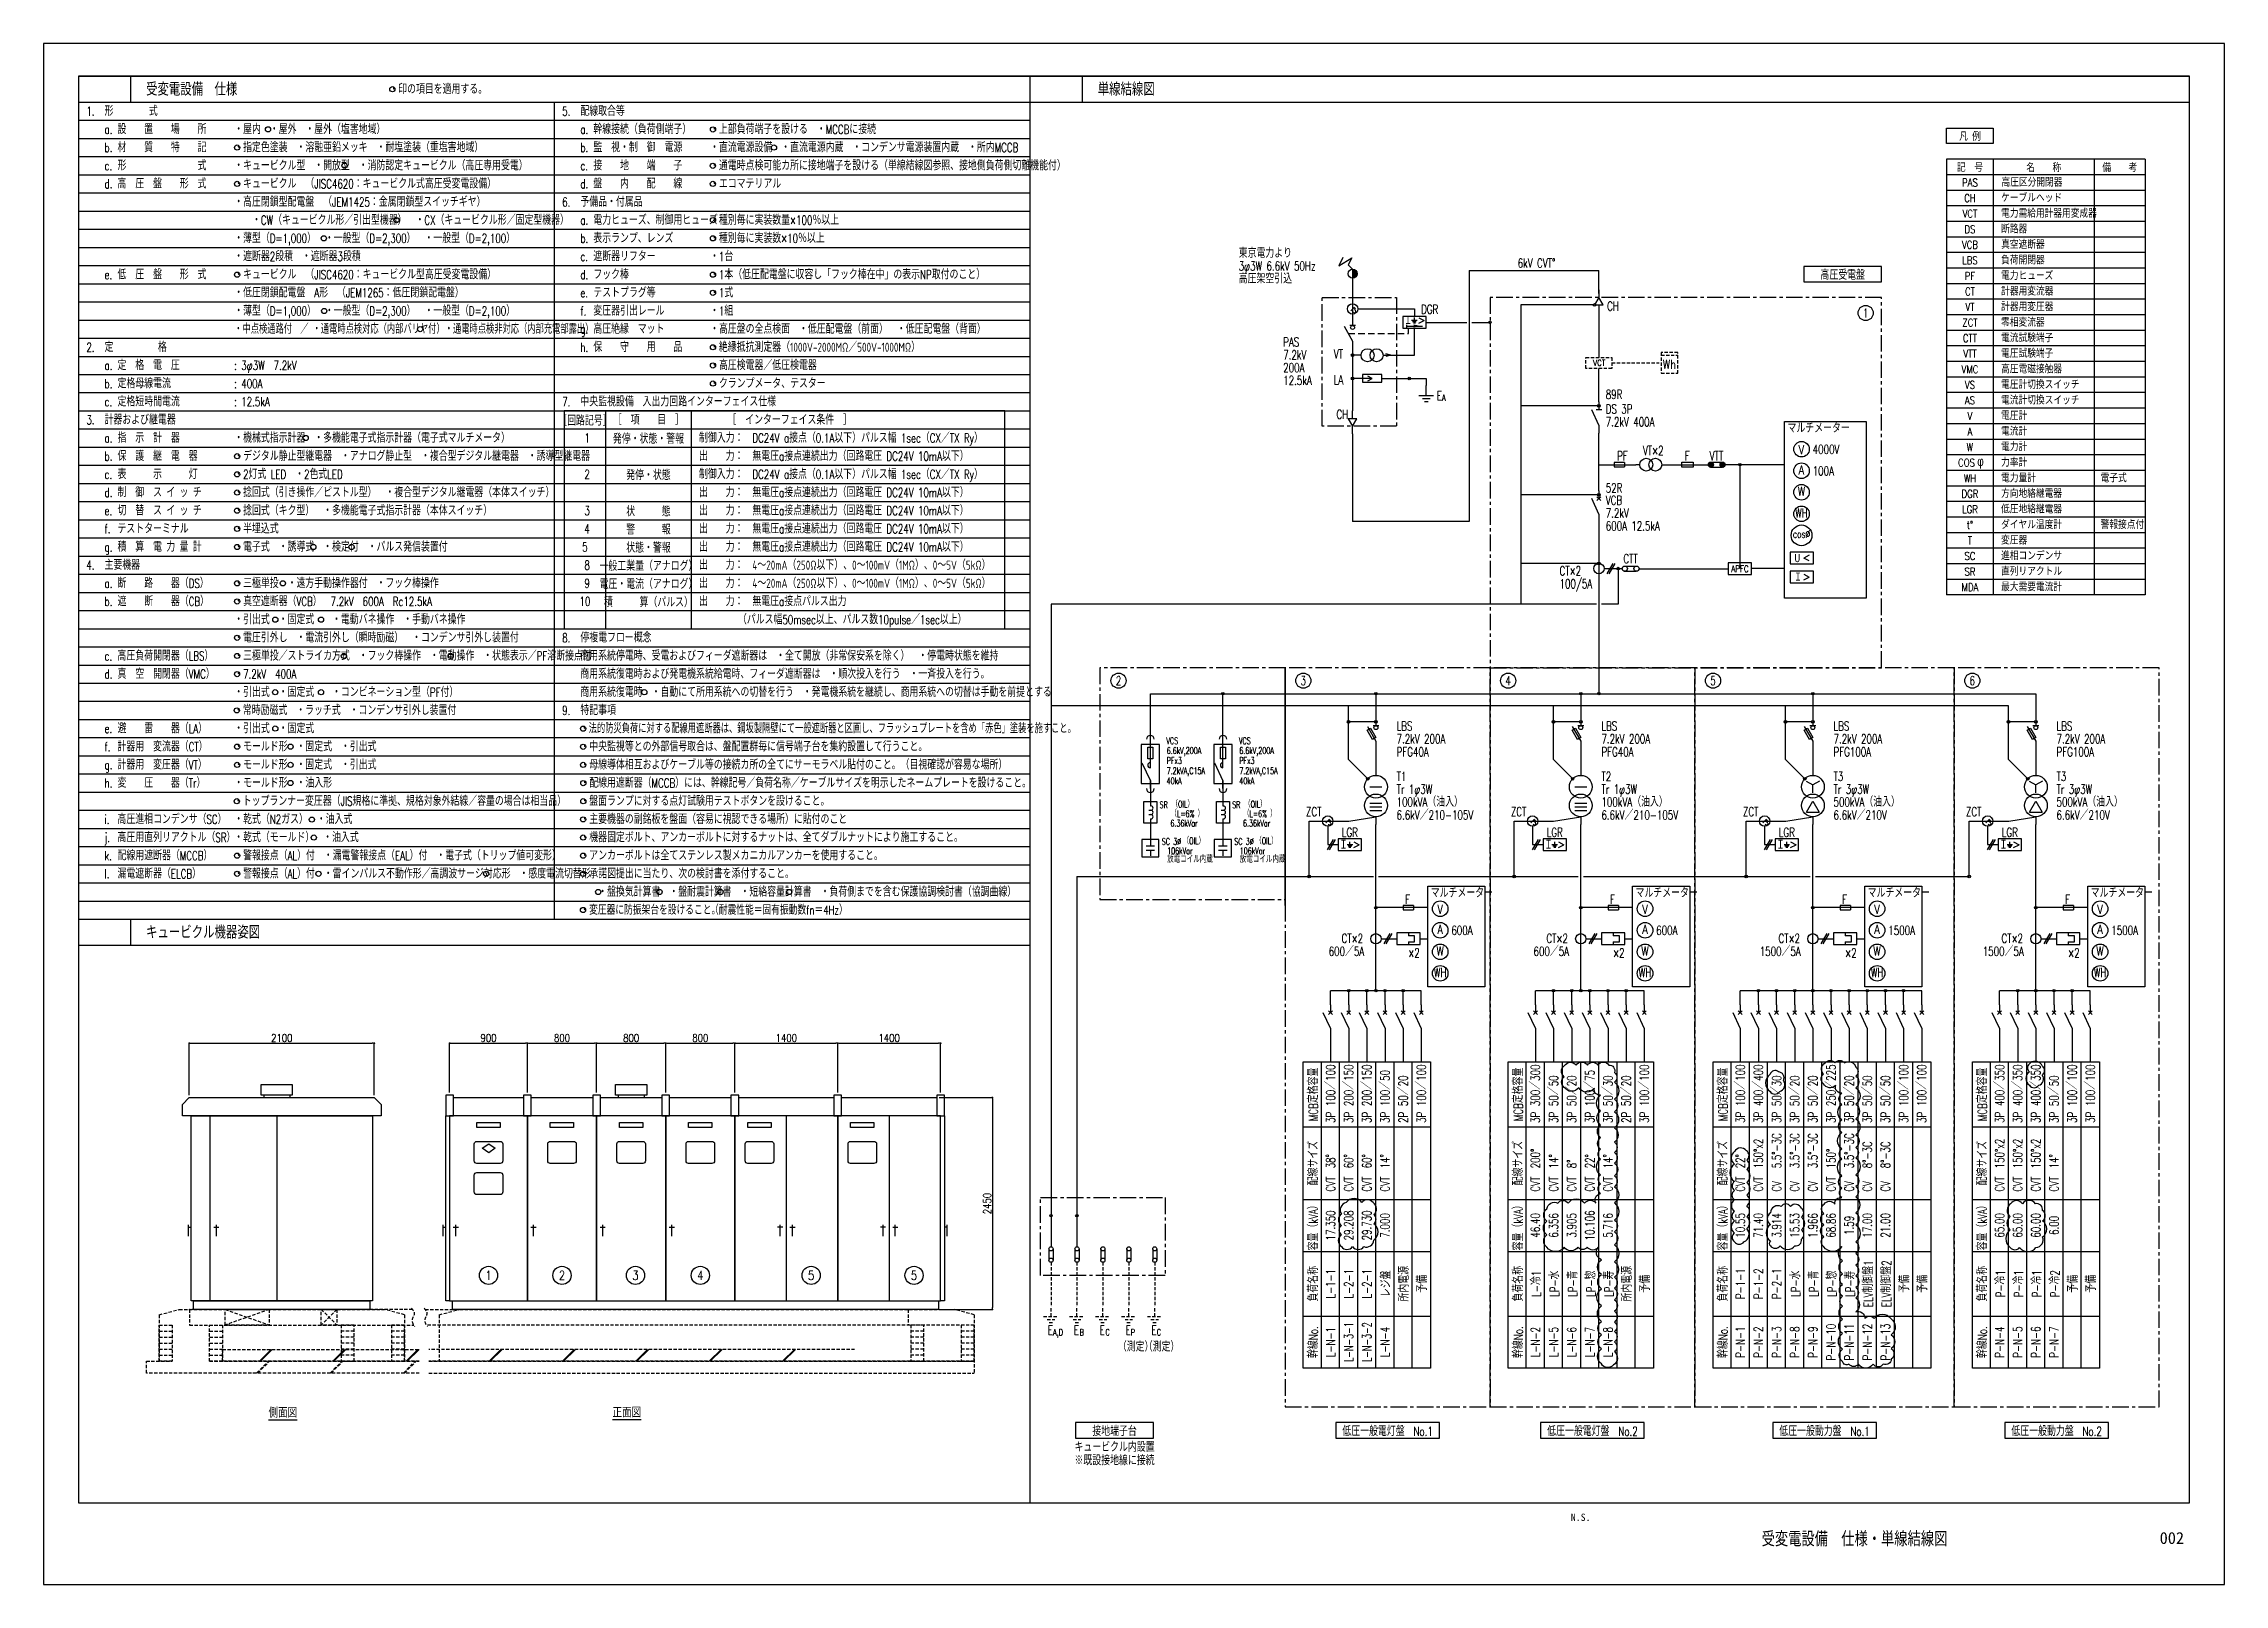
# Paper-space layout 'A1' of a CAD drawing. Header units: millimetres. Extents: x 0 to 841, y 0 to 594.
# The model-space entities are those that its viewports show. They can reach past a viewport. Long polylines and large blocks are cut down to what shows.
import ezdxf
from ezdxf.enums import TextEntityAlignment as Align

# ---------------------------------------------------------------- set-up
doc = ezdxf.new("R2010")
doc.units = ezdxf.units.MM
doc.header["$LTSCALE"] = 0.2
for name, pattern in [('CENTER', [50.8, 31.75, -6.35, 6.35, -6.35]), ('DASHED', [19.05, 12.7, -6.35]), ('HIDDEN', [9.525, 6.35, -3.175])]:
    doc.linetypes.add(name, pattern=pattern)
doc.layers.get('Defpoints').update_dxf_attribs({"color": 5})
for name, color, linetype in [('1_シンボル', 2, 'Continuous'), ('1_寸法', 7, 'Continuous'), ('1_接地線', 3, 'Continuous'), ('1_文字', 3, 'Continuous'), ('1_表', 7, 'Continuous'), ('1_表枠', 7, 'Continuous'), ('1_配線', 1, 'Continuous'), ('1_配線_1', 1, 'Continuous'), ('A_建築', 8, 'Continuous'), ('文字', 3, 'Continuous'), ('枠内記述', 3, 'Continuous')]:
    doc.layers.add(name, color=color, linetype=linetype)
doc.layers.add('1_追加変更', color=10, linetype='Continuous', plot=False)
doc.styles.add('Dim', font='simplex.shx', dxfattribs={"width": 0.8, "bigfont": 'extfont2.shx'})
doc.styles.add('GREEKS', font='GREEKS')
doc.styles.add('S', font='simplex.shx', dxfattribs={"width": 0.7, "height": 3, "bigfont": 'extfont2.shx'})
doc.styles.get("Standard").update_dxf_attribs({"font": 'simplex.shx', "width": 0.8, "bigfont": 'extfont2.shx'})
doc.styles.add('ゴシック', font='MS Gothic.ttf', dxfattribs={"height": 4})
doc.dimstyles.new('1-1', dxfattribs={"dimtxt": 3, "dimasz": 0.75, "dimexe": 0, "dimexo": 1, "dimgap": 0.5, "dimtad": 1, "dimdec": 0, "dimtxsty": 'Dim', "dimblk": 'DOT', "dimcen": 2.5, "dimadec": 0, "dimazin": 0, "dimtfac": 1, "dimtdec": 0, "dimtix": 1, "dimtmove": 2, "dimatfit": 3, "dimldrblk": '引出', "dimfxl": 1, "dimlwd": -1, "dimlwe": -1, "dimarcsym": 0})

psp = doc.layouts.new('A1')

msp = doc.modelspace()

# ---------------------------------------------------------------- texts
at = {"layer": '1_シンボル', "color": 0, "linetype": 'HIDDEN', "width": 0.9}
msp.add_text('VCT', height=2.25, dxfattribs=at).set_placement((599.93, 469.79), align=Align.CENTER)
at = {"layer": '1_シンボル', "linetype": 'ByBlock'}
for s, width, p in [('W', 0.8, (677.91, 419.61)), ('WH', 0.7, (677.91, 411.3)), ('W', 0.8, (538.57, 242.44)), ('W', 0.8, (617.57, 242.44)), ('W', 0.8, (707.07, 242.44)), ('W', 0.8, (793.07, 242.44)), ('WH', 0.7, (538.57, 234.14)), ('WH', 0.7, (617.57, 234.14)), ('WH', 0.7, (707.07, 234.14)), ('WH', 0.7, (793.07, 234.14))]:
    msp.add_text(s, height=3.5, dxfattribs=dict(at, width=width)).set_placement(p, align=Align.CENTER)
at = {"layer": '1_文字', "linetype": 'Continuous', "width": 0.8}
for s, p in [('受変電設備\u3000仕様', (39.5, 573.94)), ('単線結線図', (406.5, 573.94)), ('キュービクル機器姿図', (39.5, 248.94))]:
    msp.add_text(s, height=5, dxfattribs=at).set_placement(p)
at = {"layer": '1_文字', "linetype": 'Continuous'}
for s, height, width, p in [('・印の項目を適用する。', 3.5, 0.7, (133.31, 576.4)), ('1.', 3.5, 0.7, (16.5, 567.94)), ('形 \u3000\u3000 \u3000式', 3.5, 0.7, (23.5, 567.94)), ('5.', 3.5, 0.7, (200, 567.94)), ('配線取合等', 3.5, 0.7, (207, 567.94)), ('a.', 3.5, 0.7, (23.5, 560.94)), ('b.', 3.5, 0.7, (23.5, 553.94)), ('材\u3000\u3000質\u3000\u3000特\u3000\u3000記', 3.5, 0.7, (28.5, 553.94)), ('設\u3000\u3000置\u3000\u3000場\u3000\u3000所', 3.5, 0.7, (28.5, 560.94)), ('・屋内\u3000・屋外\u3000・屋外（塩害地域）', 3.5, 0.7, (73.5, 560.94)), ('・指定色塗装\u3000・溶融亜鉛メッキ\u3000・耐塩塗装（重塩害地域）', 3.5, 0.7, (73.5, 553.94)), ('a.', 3.5, 0.7, (207, 560.94)), ('b.', 3.5, 0.7, (207, 553.94)), ('幹線接続（負荷側端子）', 3.5, 0.7, (212, 560.94)), ('監\u3000視・制\u3000御\u3000電源', 3.5, 0.7, (212, 553.94)), ('・上部負荷端子を設ける\u3000・MCCBに接続', 3.5, 0.7, (257, 560.94)), ('・直流電源設備\u3000・直流電源内蔵\u3000・コンデンサ電源装置内蔵\u3000・所内MCCB', 3.5, 0.7, (257, 553.94)), ('c.', 3.5, 0.7, (23.5, 546.94)), ('形\u3000\u3000\u3000\u3000\u3000\u3000\u3000\u3000式', 3.5, 0.7, (28.5, 546.94)), ('・キュービクル型\u3000・開放型\u3000・消防認定キュービクル（高圧専用受電）', 3.5, 0.7, (73.5, 546.94)), ('c.', 3.5, 0.7, (207, 546.94)), ('接\u3000\u3000地\u3000\u3000端\u3000\u3000子', 3.5, 0.7, (212, 546.94)), ('・通電時点検可能カ所に接地端子を設ける（単線結線図参照、接地側負荷側切離機能付）', 3.5, 0.7, (257, 546.94)), ('d.', 3.5, 0.7, (23.5, 539.94)), ('高\u3000圧\u3000盤\u3000\u3000形\u3000式', 3.5, 0.7, (28.5, 539.94)), ('・キュービクル\u3000（JISC4620：キュービクル式高圧受変電設備）', 3.5, 0.7, (73.5, 539.94)), ('d.', 3.5, 0.7, (207, 539.94)), ('盤\u3000\u3000内\u3000\u3000配\u3000\u3000線', 3.5, 0.7, (212, 539.94)), ('・エコマテリアル', 3.5, 0.7, (257, 539.94)), ('・高圧閉鎖型配電盤\u3000（JEM1425：金属閉鎖型スイッチギヤ）\u3000', 3.5, 0.7, (73.5, 532.94)), ('6.', 3.5, 0.7, (200, 532.94)), ('予備品・付属品', 3.5, 0.7, (207, 532.94)), ('\u3000\u3000・CW（キュービクル形／引出型機器）\u3000・CX（キュービクル形／固定型機器）', 3.5, 0.7, (73.5, 525.94)), ('a.', 3.5, 0.7, (207, 525.94)), ('電力ヒューズ、制御用ヒューズ\u3000', 3.5, 0.7, (212, 525.94)), ('・種別毎に実装数量×100％以上', 3.5, 0.7, (257, 525.94)), ('・薄型（D=1,000）\u3000・一般型（D=2,300）\u3000・一般型（D=2,100）', 3.5, 0.7, (73.5, 518.94)), ('・遮断器2段積\u3000・遮断器3段積', 3.5, 0.7, (73.5, 511.94)), ('b.', 3.5, 0.7, (207, 518.94)), ('表示ランプ、レンズ', 3.5, 0.7, (212, 518.94)), ('遮断器リフター', 3.5, 0.7, (212, 511.94)), ('・種別毎に実装数×10％以上', 3.5, 0.7, (257, 518.94)), ('・1台', 3.5, 0.7, (257, 511.94)), ('東京電力より', 3.5, 0.7, (460.88, 513.2)), ('e.', 3.5, 0.7, (23.5, 504.94)), ('低\u3000圧\u3000盤\u3000\u3000形\u3000式', 3.5, 0.7, (28.5, 504.94)), ('・キュービクル\u3000（JISC4620：キュービクル型高圧受変電設備）', 3.5, 0.7, (73.5, 504.94)), ('c.', 3.5, 0.7, (207, 511.94)), ('d.', 3.5, 0.7, (207, 504.94)), ('フック棒', 3.5, 0.7, (212, 504.94)), ('・1本（低圧配電盤に収容し「フック棒在中」の表示NP取付のこと）', 3.5, 0.7, (257, 504.94)), ('高圧架空引込', 3.5, 0.7, (460.88, 503.33)), ('3φ3W 6.6kV 50Hz', 3.5, 0.7, (460.88, 508.26)), ('6kV CVT°', 3.5, 0.7, (568.47, 509.38)), ('・低圧閉鎖配電盤\u3000A形\u3000（JEM1265：低圧閉鎖配電盤）\u3000', 3.5, 0.7, (73.5, 497.94)), ('e.', 3.5, 0.7, (207, 497.94)), ('テストプラグ等', 3.5, 0.7, (212, 497.94)), ('・1式', 3.5, 0.7, (257, 497.94)), ('・薄型（D=1,000）\u3000・一般型（D=2,300）\u3000・一般型（D=2,100）', 3.5, 0.7, (73.5, 490.94)), ('f.', 3.5, 0.7, (207, 490.94)), ('変圧器引出レール', 3.5, 0.7, (212, 490.94)), ('・1組', 3.5, 0.7, (257, 490.94)), ('DGR', 3.5, 0.7, (531.22, 491.6)), ('CH', 3.5, 0.7, (602.98, 492.77)), ('・中点検通路付\u3000／ ・通電時点検対応（内部バリヤ付）・通電時点検非対応（内部充電部露出）', 3.5, 0.65, (73.5, 483.94)), ('g.', 3.5, 0.7, (207, 483.94)), ('高圧絶縁\u3000マット', 3.5, 0.7, (212, 483.94)), ('・高圧盤の全点検面\u3000・低圧配電盤（前面）\u3000・低圧配電盤（背面）\u3000', 3.5, 0.7, (257, 483.94)), ('PAS', 3.5, 0.7, (478.05, 478.96)), ('2.', 3.5, 0.7, (16.5, 476.94)), ('定\u3000\u3000\u3000\u3000\u3000格', 3.5, 0.7, (23.5, 476.94)), ('定\u3000格\u3000電\u3000圧', 3.5, 0.7, (28.5, 469.94)), (': 3φ3W\u30007.2kV', 3.5, 0.7, (73.5, 469.94)), ('h.', 3.5, 0.7, (207, 476.94)), ('保\u3000\u3000守\u3000\u3000用\u3000\u3000品', 3.5, 0.7, (212, 476.94)), ('・絶縁抵抗測定器（1000V-2000MΩ／500V-1000MΩ）', 3.5, 0.7, (257, 476.94)), ('・高圧検電器／低圧検電器', 3.5, 0.7, (257, 469.94)), ('7.2kV', 3.5, 0.7, (478.05, 474.03)), ('VT', 3.5, 0.7, (497.53, 474.37)), ('a.', 3.5, 0.7, (23.5, 469.94)), ('b.', 3.5, 0.7, (23.5, 462.94)), ('定格母線電流', 3.5, 0.7, (28.5, 462.94)), (': 400A', 3.5, 0.7, (73.5, 462.94)), ('・クランプメータ、テスター', 3.5, 0.7, (257, 462.94)), ('200A', 3.5, 0.7, (478.05, 469.09)), ('12.5kA', 3.5, 0.7, (478.05, 464.15)), ('LA', 3.5, 0.7, (497.53, 464.38)), ('c.', 3.5, 0.7, (23.5, 455.94)), ('定格短時間電流', 3.5, 0.7, (28.5, 455.94)), (': 12.5kA', 3.5, 0.7, (73.5, 455.94)), ('7.', 3.5, 0.7, (200, 455.94)), ('中央監視設備\u3000入出力回路インターフェイス仕様', 3.5, 0.7, (207, 455.94)), ('89R', 3.5, 0.7, (602.43, 458.79)), ('DS 3P', 3.5, 0.7, (602.43, 453.12)), ('3.', 3.5, 0.7, (16.5, 448.94)), ('計器および継電器', 3.5, 0.7, (23.5, 448.94)), ('CH', 3.5, 0.7, (498.59, 451.06)), ('7.2kV 400A', 3.5, 0.7, (602.43, 448.18)), ('マルチメーター', 3.5, 0.7, (672.54, 445.71)), ('a.', 3.5, 0.7, (23.5, 441.94)), ('指\u3000示\u3000計\u3000器', 3.5, 0.7, (28.5, 441.94)), ('・機械式指示計器\u3000・多機能電子式指示計器（電子式マルチメータ）\u3000', 3.5, 0.7, (73.5, 441.94)), ('制御入力：\u3000DC24V a接点（0.1A以下）パルス幅 1sec（CX／TX Ry）', 3.5, 0.7, (252.75, 441.94)), ('VT×2', 3.5, 0.7, (616.75, 437.15)), ('4000V', 3.5, 0.7, (682.25, 437.58)), ('b.', 3.5, 0.7, (23.5, 434.94)), ('保\u3000護\u3000継\u3000電\u3000器', 3.5, 0.7, (28.5, 434.94)), ('表\u3000\u3000\u3000示\u3000\u3000\u3000灯', 3.5, 0.7, (28.5, 427.94)), ('・デジタル静止型継電器\u3000・アナログ静止型\u3000・複合型デジタル継電器\u3000・誘導型継電器', 3.5, 0.7, (73.5, 434.94)), ('・2灯式 LED\u3000・2色式LED', 3.5, 0.7, (73.5, 427.94)), ('制御入力：\u3000DC24V a接点（0.1A以下）パルス幅 1sec（CX／TX Ry）', 3.5, 0.7, (252.75, 427.94)), ('出\u3000\u3000力：\u3000無電圧a接点連続出力（回路電圧 DC24V 10mA以下）', 3.5, 0.7, (252.75, 434.94)), ('PF', 3.5, 0.7, (606.82, 435.09)), ('F', 3.5, 0.7, (632.94, 435.09)), ('VTT', 3.5, 0.7, (642.5, 435.09)), ('100A', 3.5, 0.7, (682.25, 429.28)), ('c.', 3.5, 0.7, (23.5, 427.94)), ('d.', 3.5, 0.7, (23.5, 420.94)), ('制\u3000御\u3000ス イ ッ チ', 3.5, 0.7, (28.5, 420.94)), ('・捻回式（引き操作／ピストル型）\u3000・複合型デジタル継電器（本体スイッチ）', 3.5, 0.7, (73.5, 420.94)), ('出\u3000\u3000力：\u3000無電圧a接点連続出力（回路電圧 DC24V 10mA以下）', 3.5, 0.7, (252.75, 420.94)), ('52R', 3.5, 0.7, (602.43, 422.7)), ('e.', 3.5, 0.7, (23.5, 413.94)), ('切\u3000替\u3000ス イ ッ チ', 3.5, 0.7, (28.5, 413.94)), ('・捻回式（キク型）\u3000・多機能電子式指示計器（本体スイッチ）', 3.5, 0.7, (73.5, 413.94)), ('出\u3000\u3000力：\u3000無電圧a接点連続出力（回路電圧 DC24V 10mA以下）', 3.5, 0.7, (252.75, 413.94)), ('VCB', 3.5, 0.7, (602.43, 417.95)), ('7.2kV ', 3.5, 0.7, (602.43, 413.01)), ('f.', 3.5, 0.7, (23.5, 406.94)), ('テストターミナル', 3.5, 0.7, (28.5, 406.94)), ('・半埋込式', 3.5, 0.7, (73.5, 406.94)), ('出\u3000\u3000力：\u3000無電圧a接点連続出力（回路電圧 DC24V 10mA以下）', 3.5, 0.7, (252.75, 406.94)), ('600A 12.5kA', 3.5, 0.7, (602.43, 408.07)), ('g.', 3.5, 0.7, (23.5, 399.94)), ('積\u3000算\u3000電 力 量 計', 3.5, 0.7, (28.5, 399.94)), ('・電子式\u3000・誘導式\u3000・検定付\u3000・パルス発信装置付', 3.5, 0.7, (73.5, 399.94)), ('出\u3000\u3000力：\u3000無電圧a接点連続出力（回路電圧 DC24V 10mA以下）', 3.5, 0.7, (252.75, 399.94)), ('CTT', 3.5, 0.7, (609.23, 395.45)), ('4.', 3.5, 0.7, (16.5, 392.94)), ('主要機器', 3.5, 0.7, (23.5, 392.94)), ('断\u3000\u3000路\u3000\u3000器（DS）', 3.5, 0.7, (28.5, 385.94)), ('・三極単投\u3000・遠方手動操作器付\u3000・フック棒操作', 3.5, 0.7, (73.5, 385.94)), ('出\u3000\u3000力：\u30004～20mA（250Ω以下）、0～100mV（1MΩ）、0～5V（5kΩ）', 3.5, 0.7, (252.75, 392.94)), ('出\u3000\u3000力：\u30004～20mA（250Ω以下）、0～100mV（1MΩ）、0～5V（5kΩ）', 3.5, 0.7, (252.75, 385.94)), ('CT×2', 3.5, 0.7, (584.62, 390.75)), ('100/5A', 3.5, 0.7, (584.62, 385.75)), ('a.', 3.5, 0.7, (23.5, 385.94)), ('b.', 3.5, 0.7, (23.5, 378.94)), ('遮\u3000\u3000断\u3000\u3000器（CB）', 3.5, 0.7, (28.5, 378.94)), ('・真空遮断器（VCB）\u30007.2kV\u3000600A\u3000Rc12.5kA', 3.5, 0.7, (73.5, 378.94)), ('出\u3000\u3000力：\u3000無電圧a接点パルス出力', 3.5, 0.7, (252.75, 378.94)), ('・引出式\u3000・固定式\u3000\u3000・電動バネ操作\u3000・手動バネ操作', 3.5, 0.7, (73.5, 371.94)), ('（パルス幅50msec以上、パルス数10pulse／1sec以上）', 3.5, 0.7, (267.75, 371.94)), ('・電圧引外し\u3000・電流引外し（瞬時励磁）\u3000・コンデンサ引外し装置付', 3.5, 0.7, (73.5, 364.94)), ('8.', 3.5, 0.7, (200, 364.94)), ('停複電フロー概念', 3.5, 0.7, (207, 364.94)), ('c.', 3.5, 0.7, (23.5, 357.94)), ('高圧負荷開閉器（LBS）', 3.5, 0.7, (28.5, 357.94)), ('・三極単投／ストライカ方式\u3000・フック棒操作\u3000・電動操作\u3000・状態表示／PF溶断接点付', 3.5, 0.7, (73.5, 357.94)), ('商用系統停電時、受電およびフィーダ遮断器は\u3000・全て開放（非常保安系を除く）\u3000・停電時状態を維持', 3.5, 0.7, (207, 357.94)), ('d.', 3.5, 0.7, (23.5, 350.94)), ('真\u3000空\u3000開閉器（VMC）', 3.5, 0.7, (28.5, 350.94)), ('・7.2kV\u3000400A', 3.5, 0.7, (73.5, 350.94)), ('・引出式\u3000・固定式\u3000\u3000・コンビネーション型（PF付）', 3.5, 0.7, (73.5, 343.94)), ('商用系統復電時および発電機系統給電時、フィーダ遮断器は\u3000・順次投入を行う\u3000・一斉投入を行う。', 3.5, 0.7, (207, 350.94)), ('商用系統復電時\u3000・自動にて所用系統への切替を行う\u3000・発電機系統を継続し、商用系統への切替は手動を前提とする', 3.5, 0.7, (207, 343.94)), ('・常時励磁式\u3000・ラッチ式\u3000・コンデンサ引外し装置付', 3.5, 0.7, (73.4, 336.94)), ('9.', 3.5, 0.7, (200, 336.94)), ('特記事項', 3.5, 0.7, (207, 336.94)), ('e.', 3.5, 0.7, (23.5, 329.94)), ('避\u3000\u3000雷\u3000\u3000器（LA）', 3.5, 0.7, (28.5, 329.94)), ('・引出式\u3000・固定式', 3.5, 0.7, (73.5, 329.94)), ('・法的防災負荷に対する配線用遮断器は、鋼坂製隔壁にて一般遮断器と区画し、フラッシュプレートを含め「赤色」塗装を施すこと。', 3.5, 0.65, (207, 329.94)), ('LBS', 3.5, 0.7, (521.77, 330.92)), ('LBS', 3.5, 0.7, (600.77, 330.92)), ('LBS', 3.5, 0.7, (690.27, 330.92)), ('LBS', 3.5, 0.7, (776.27, 330.92)), ('f.', 3.5, 0.7, (23.5, 322.94)), ('計器用\u3000変流器（CT）', 3.5, 0.7, (28.5, 322.94)), ('・モールド形\u3000・固定式\u3000・引出式', 3.5, 0.7, (73.5, 322.94)), ('・中央監視等との外部信号取合は、盤配置群毎に信号端子台を集約設置して行うこと。', 3.5, 0.7, (207, 322.94)), ('7.2kV 200A', 3.5, 0.7, (521.77, 325.98)), ('PFG40A', 3.5, 0.7, (521.77, 320.96)), ('7.2kV 200A', 3.5, 0.7, (600.77, 325.98)), ('PFG40A', 3.5, 0.7, (600.77, 320.96)), ('7.2kV 200A', 3.5, 0.7, (690.27, 325.98)), ('PFG100A', 3.5, 0.7, (690.27, 320.96)), ('7.2kV 200A', 3.5, 0.7, (776.27, 325.98)), ('PFG100A', 3.5, 0.7, (776.27, 320.96)), ('g.', 3.5, 0.7, (23.5, 315.94)), ('計器用\u3000変圧器（VT）', 3.5, 0.7, (28.5, 315.94)), ('・モールド形\u3000・固定式\u3000・引出式', 3.5, 0.7, (73.5, 315.94)), ('・母線導体相互およびケーブル等の接続カ所の全てにサーモラベル貼付のこと。（目視確認が容易な場所）', 3.5, 0.7, (207, 315.94)), ('T1', 3.5, 0.7, (521.77, 311.49)), ('T2', 3.5, 0.7, (600.77, 311.49)), ('T3', 3.5, 0.7, (690.27, 311.49)), ('T3', 3.5, 0.7, (776.27, 311.49)), ('h.', 3.5, 0.7, (23.5, 308.94)), ('変\u3000\u3000圧\u3000\u3000器（Tr）', 3.5, 0.7, (28.5, 308.94)), ('・トップランナー変圧器（JIS規格に準拠、規格対象外結線／容量の場合は相当品）', 3.5, 0.7, (73.37, 301.94)), ('・モールド形\u3000・油入形', 3.5, 0.7, (73.5, 308.94)), ('・配線用遮断器（MCCB）には、幹線記号／負荷名称／ケーブルサイズを明示したネームプレートを設けること。', 3.5, 0.7, (207, 308.94)), ('・盤面ランプに対する点灯試験用テストボタンを設けること。', 3.5, 0.7, (207, 301.94)), ('Tr 1φ3W ', 3.5, 0.7, (521.77, 306.56)), ('100kVA（油入）', 3.5, 0.7, (521.77, 301.62)), ('Tr 1φ3W ', 3.5, 0.7, (600.77, 306.56)), ('100kVA（油入）', 3.5, 0.7, (600.77, 301.62)), ('Tr 3φ3W ', 3.5, 0.7, (690.27, 306.56)), ('500kVA（油入）', 3.5, 0.7, (690.27, 301.62)), ('Tr 3φ3W ', 3.5, 0.7, (776.27, 306.56)), ('500kVA（油入）', 3.5, 0.7, (776.27, 301.62)), ('i.', 3.5, 0.7, (23.5, 294.94)), ('高圧進相コンデンサ（SC）', 3.5, 0.7, (28.5, 294.94)), ('・乾式（N2ガス）\u3000・油入式', 3.5, 0.7, (73.5, 294.94)), ('・主要機器の副銘板を盤面（容易に視認できる場所）に貼付のこと', 3.5, 0.7, (207, 294.94)), ('ZCT', 3.5, 0.7, (486.83, 297.89)), ('6.6kV／210-105V', 3.5, 0.7, (521.77, 296.59)), ('ZCT', 3.5, 0.7, (565.83, 297.89)), ('6.6kV／210-105V', 3.5, 0.7, (600.77, 296.59)), ('ZCT', 3.5, 0.7, (655.33, 297.89)), ('6.6kV／210V', 3.5, 0.7, (690.27, 296.59)), ('ZCT', 3.5, 0.7, (741.33, 297.89)), ('6.6kV／210V', 3.5, 0.7, (776.27, 296.59)), ('j.', 3.5, 0.7, (23.5, 287.94)), ('高圧用直列リアクトル（SR）', 3.5, 0.7, (28.5, 287.94)), ('・乾式（モールド）\u3000・油入式', 3.5, 0.7, (73.5, 287.94)), ('・機器固定ボルト、アンカーボルトに対するナットは、全てダブルナットにより施工すること。', 3.5, 0.7, (207, 287.94)), ('k.', 3.5, 0.7, (23.5, 280.94)), ('配線用遮断器（MCCB）', 3.5, 0.7, (28.5, 280.94)), ('・警報接点（AL）付\u3000・漏電警報接点（EAL）付\u3000・電子式（トリップ値可変形）', 3.5, 0.7, (73.5, 280.94)), ('・アンカーボルトは全てステンレス製メカニカルアンカーを使用すること。', 3.5, 0.7, (207, 280.94)), ('l.', 3.5, 0.7, (23.5, 273.94)), ('漏電遮断器（ELCB）', 3.5, 0.7, (28.5, 273.94)), ('・警報接点（AL）付\u3000・雷インパルス不動作形／高調波サージ対応形\u3000・感度電流切替形', 3.5, 0.7, (73.5, 273.94)), ('・承諾図提出に当たり、次の検討書を添付すること。', 3.5, 0.7, (207, 273.94)), ('\u3000\u3000・盤換気計算書\u3000・盤耐震計算書\u3000・短絡容量計算書\u3000・負荷側までを含む保護協調検討書（協調曲線）', 3.5, 0.7, (207, 266.94)), ('・変圧器に防振架台を設けること。', 3.4398, 0.7, (207, 259.94)), ('（耐震性能＝固有振動数fn＝4Hz）', 3.4398, 0.7, (257, 259.94)), ('F', 3.5, 0.7, (525.06, 264.1)), ('マルチメーター', 3.5, 0.7, (534.93, 266.53)), ('F', 3.5, 0.7, (604.06, 264.1)), ('マルチメーター', 3.5, 0.7, (613.93, 266.53)), ('F', 3.5, 0.7, (693.56, 264.1)), ('マルチメーター', 3.5, 0.7, (703.43, 266.53)), ('F', 3.5, 0.7, (779.56, 264.1)), ('マルチメーター', 3.5, 0.7, (789.43, 266.53)), ('600A', 3.5, 0.7, (542.9, 252.11)), ('600A', 3.5, 0.7, (621.9, 252.11)), ('1500A', 3.5, 0.7, (711.4, 252.11)), ('1500A', 3.5, 0.7, (797.4, 252.11)), ('600／5A', 3.5, 0.7, (495.58, 244.04)), ('CT×2', 3.5, 0.7, (500.55, 249.04)), ('×2', 3.5, 0.7, (526.27, 243.41)), ('600／5A', 3.5, 0.7, (574.58, 244.04)), ('CT×2', 3.5, 0.7, (579.55, 249.04)), ('×2', 3.5, 0.7, (605.27, 243.41)), ('1500／5A', 3.5, 0.7, (661.82, 244.04)), ('CT×2', 3.5, 0.7, (669.05, 249.04)), ('×2', 3.5, 0.7, (694.77, 243.41)), ('1500／5A', 3.5, 0.7, (747.82, 244.04)), ('CT×2', 3.5, 0.7, (755.05, 249.04)), ('×2', 3.5, 0.7, (780.77, 243.41))]:
    msp.add_text(s, height=height, dxfattribs=dict(at, width=width)).set_placement(p, align=Align.MIDDLE_LEFT)
at = {"layer": '1_文字', "width": 0.8}
for s, p in [('凡 例', (742.89, 558.44)), ('記\u3000号', (742.89, 546.44)), ('名\u3000\u3000称', (771.36, 546.44)), ('備\u3000\u3000考', (800.66, 546.44)), ('PAS', (742.89, 540.44)), ('VCT', (742.89, 528.44)), ('CH', (742.89, 534.44)), ('DS', (742.89, 522.44)), ('VCB', (742.89, 516.44)), ('LBS', (742.89, 510.44)), ('PF', (742.89, 504.44)), ('CT', (742.89, 498.44)), ('ZCT', (742.89, 486.44)), ('VT', (742.89, 492.44)), ('CTT', (742.89, 480.44)), ('VTT', (742.89, 474.44)), ('VMC', (742.89, 468.44)), ('VS', (742.89, 462.44)), ('AS', (742.89, 456.44)), ('V', (742.89, 450.44)), ('A', (742.89, 444.44)), ('W', (742.89, 438.44)), ('COS', (741.55, 432.44)), ('DGR', (742.89, 420.44)), ('WH', (742.89, 426.44)), ('LGR', (742.89, 414.44)), ('t°', (742.89, 408.44)), ('T', (742.89, 402.44)), ('SC', (742.89, 396.44)), ('SR', (742.89, 390.44)), ('MDA', (742.89, 384.44))]:
    msp.add_text(s, height=3, dxfattribs=at).set_placement(p, align=Align.MIDDLE)
at = {"layer": '1_文字'}
for s, height, width, p in [('高圧区分開閉器', 3, 0.8, (755.04, 538.94)), ('VCS', 2.571, 0.7, (432.95, 323.95)), ('6.6kV,200A', 2.571, 0.7, (433.1, 320.14)), ('VCS', 2.571, 0.7, (460.95, 323.95)), ('6.6kV,200A', 2.571, 0.7, (461.1, 320.14)), ('7.2kVA,C15A', 2.5714, 0.7, (433.1, 312.38)), ('PFx3', 2.571, 0.7, (433.1, 316.29)), ('7.2kVA,C15A', 2.5714, 0.7, (461.1, 312.38)), ('PFx3', 2.571, 0.7, (461.1, 316.29)), ('40kA', 2.571, 0.7, (433.1, 308.47)), ('40kA', 2.571, 0.7, (461.1, 308.47)), ('SR', 2.571, 0.7, (430.37, 299.29)), ('6.36kVar', 2.571, 0.7, (434.53, 292.13)), ('（L=6% ）', 2.571, 0.7, (434.53, 295.83)), ('（OIL）', 2.571, 0.7, (434.95, 299.52)), ('SR', 2.571, 0.7, (458.37, 299.29)), ('6.36kVar', 2.571, 0.7, (462.53, 292.13)), ('（L=6% ）', 2.571, 0.7, (462.53, 295.83)), ('（OIL）', 2.571, 0.7, (462.95, 299.52)), ('SC 3%%C', 2.571, 0.7, (431.2, 285.09)), ('（OIL）', 2.571, 0.7, (439.25, 285.33)), ('SC 3%%C', 2.571, 0.7, (459.2, 285.09)), ('（OIL）', 2.571, 0.7, (467.25, 285.33)), ('放電コイル内蔵', 2.571, 0.7, (433.28, 278.25)), ('106kVar', 2.571, 0.7, (433.28, 281.52)), ('放電コイル内蔵', 2.571, 0.7, (461.28, 278.25)), ('106kVar', 2.571, 0.7, (461.28, 281.52))]:
    msp.add_text(s, height=height, dxfattribs=dict(at, width=width)).set_placement(p)
at = {"layer": '1_文字', "width": 0.8}
for s, p in [('ケーブルヘッド', (754.89, 534.44)), ('電力需給用計器用変成器', (754.89, 528.44)), ('断路器', (754.89, 522.44)), ('真空遮断器', (754.89, 516.44)), ('負荷開閉器', (754.89, 510.44)), ('電力ヒューズ', (754.89, 504.44)), ('計器用変流器', (754.89, 498.44)), ('計器用変圧器', (754.89, 492.44)), ('零相変流器', (754.89, 486.44)), ('電流試験端子', (754.89, 480.44)), ('電圧試験端子', (754.89, 474.44)), ('高圧電磁接触器', (754.89, 468.44)), ('電圧計切換スイッチ', (754.89, 462.44)), ('電流計切換スイッチ', (754.89, 456.44)), ('電圧計', (754.89, 450.44)), ('電流計', (754.89, 444.44)), ('電力計', (754.89, 438.44)), ('力率計', (754.89, 432.44)), ('方向地絡継電器', (754.89, 420.44)), ('電力量計', (754.89, 426.44)), ('電子式', (793.28, 426.44)), ('低圧地絡継電器', (754.89, 414.44)), ('変圧器', (754.89, 402.44)), ('ダイヤル温度計', (754.89, 408.44)), ('警報接点付', (793.28, 408.44)), ('進相コンデンサ', (754.89, 396.44)), ('直列リアクトル', (754.89, 390.44)), ('最大需要電流計', (754.89, 384.44))]:
    msp.add_text(s, height=3, dxfattribs=at).set_placement(p, align=Align.MIDDLE_LEFT)
at = {"layer": '1_文字', "linetype": 'Continuous'}
for s, width, p in [('高圧受電盤', 0.7, (693.8, 505.14)), ('［回路記号］', 0.7, (208.75, 448.94)), (' 1', 0.7, (208.75, 441.94)), ('発停・状態・警報', 0.7, (233.25, 441.94)), (' 2', 0.7, (208.75, 427.94)), ('発停・状態', 0.7, (233.25, 427.94)), (' 3', 0.7, (208.75, 413.94)), ('状\u3000\u3000\u3000態', 0.7, (233.25, 413.94)), (' 4', 0.7, (208.75, 406.94)), ('警\u3000\u3000\u3000報', 0.7, (233.25, 406.94)), ('5', 0.7, (208.75, 399.94)), ('状態・警報', 0.7, (233.25, 399.94)), (' 8', 0.7, (208.75, 392.94)), (' 9', 0.7, (208.75, 385.94)), ('一般工業量（アナログ）', 0.7, (233.25, 392.94)), ('電圧・電流（アナログ）', 0.7, (233.25, 385.94)), ('10', 0.7, (208.75, 378.94)), ('積\u3000\u3000\u3000算（パルス）', 0.7, (233.25, 378.94)), ('LGR', 0.7, (503.76, 289.93)), ('LGR', 0.7, (582.76, 289.93)), ('LGR', 0.7, (672.26, 289.93)), ('LGR', 0.7, (758.26, 289.93)), ('1', 0.8, (171.58, 119.13)), ('2', 0.8, (199.91, 119.13)), ('3', 0.8, (228.25, 119.13)), ('4', 0.8, (253.25, 119.13)), ('5', 0.8, (296, 119.13)), ('5', 0.8, (335.67, 119.13)), ('接地端子台', 0.7, (413, 59.39)), ('低圧一般電灯盤\u3000No.1', 0.7, (518.3, 59.39)), ('低圧一般電灯盤\u3000No.2', 0.7, (597.3, 59.39)), ('低圧一般動力盤\u3000No.1', 0.7, (686.8, 59.39)), ('低圧一般動力盤\u3000No.2', 0.7, (776.3, 59.39)), ('キュービクル内設置', 0.7, (413, 53.27)), ('※既設接地線に接続', 0.7, (413, 48.1))]:
    msp.add_text(s, height=3.5, dxfattribs=dict(at, width=width)).set_placement(p, align=Align.MIDDLE)
at = {"layer": '1_文字', "lineweight": 0, "width": 0.7}
for s, p in [('1', (702.65, 490.14)), ('2', (414.54, 348.39)), ('3', (485.8, 348.39)), ('4', (564.8, 348.39)), ('5', (643.8, 348.39)), ('6', (743.8, 348.39))]:
    msp.add_text(s, height=3.5, dxfattribs=at).set_placement(p, align=Align.MIDDLE_CENTER)
at = {"layer": '1_文字', "linetype": 'Continuous', "width": 0.7}
for s, p in [('［\u3000項\u3000\u3000目\u3000］', (233.25, 448.94)), ('［\u3000インターフェイス条件\u3000］', (287.72, 448.94))]:
    msp.add_text(s, height=3.5, dxfattribs=at).set_placement(p, align=Align.MIDDLE_CENTER)
at = {"layer": '1_文字', "style": 'GREEKS', "width": 0.8}
msp.add_text('f', height=3.6, dxfattribs=at).set_placement((746.95, 432.44), align=Align.MIDDLE)
at = {"layer": '1_文字', "linetype": 'Continuous', "lineweight": -3}
for s, width, p in [('MCB定格容量', 0.7, (489.3, 188.89)), ('MCB定格容量', 0.7, (568.3, 188.89)), ('MCB定格容量', 0.7, (647.3, 188.89)), ('MCB定格容量', 0.7, (747.3, 188.89)), ('配線サイズ', 0.7, (489.3, 162.39)), ('配線サイズ', 0.7, (568.3, 162.39)), ('配線サイズ', 0.7, (647.3, 162.39)), ('配線サイズ', 0.7, (747.3, 162.39)), ('容量（kVA）', 0.7, (489.3, 138.39)), ('17.350', 0.7, (496.3, 138.39)), ('29.208', 0.7, (503.3, 138.39)), ('29.730', 0.7, (510.3, 138.39)), ('容量（kVA）', 0.7, (568.3, 138.39)), ('10.106', 0.7, (596.3, 138.39)), ('容量（kVA）', 0.7, (647.3, 138.39)), ('容量（kVA）', 0.7, (747.3, 138.39)), ('7.000', 0.7, (517.3, 138.39)), ('46.40', 0.7, (575.3, 138.39)), ('6.356', 0.7, (582.3, 138.39)), ('3.905', 0.7, (589.3, 138.39)), ('5.716', 0.7, (603.3, 138.39)), ('10.55', 0.7, (654.3, 138.39)), ('71.40', 0.7, (661.3, 138.39)), ('3.914', 0.7, (668.3, 138.39)), ('15.53', 0.7, (675.3, 138.39)), ('1.966', 0.7, (682.3, 138.39)), ('68.86', 0.7, (689.3, 138.39)), ('1.59', 0.7, (696.3, 138.39)), ('17.00', 0.7, (703.3, 138.39)), ('21.00', 0.7, (710.3, 138.39)), ('65.00', 0.7, (754.3, 138.39)), ('65.00', 0.7, (761.3, 138.39)), ('60.00', 0.7, (768.3, 138.39)), ('6.00', 0.7, (775.3, 138.39)), ('負荷名称', 0.7, (489.3, 115.89)), ('L-1-1', 0.7, (496.3, 115.89)), ('L-2-1', 0.7, (503.3, 115.89)), ('L-2-1', 0.7, (510.3, 115.89)), ('レジ盤', 0.7, (517.3, 115.89)), ('所内電源', 0.7, (524.3, 115.89)), ('予備', 0.7, (531.3, 115.89)), ('負荷名称', 0.7, (568.3, 115.89)), ('L-冷1', 0.7, (575.3, 115.89)), ('LP-水', 0.7, (582.3, 115.89)), ('LP-青', 0.7, (589.3, 115.89)), ('LP-惣', 0.7, (596.3, 115.89)), ('LP-寿', 0.7, (603.3, 115.89)), ('所内電源', 0.7, (610.3, 115.89)), ('予備', 0.7, (617.3, 115.89)), ('負荷名称', 0.7, (647.3, 115.89)), ('P-1-1', 0.7, (654.3, 115.89)), ('P-1-2', 0.7, (661.3, 115.89)), ('P-2-1', 0.7, (668.3, 115.89)), ('LP-水', 0.7, (675.3, 115.89)), ('LP-青', 0.7, (682.3, 115.89)), ('LP-惣', 0.7, (689.3, 115.89)), ('LP-寿', 0.7, (696.3, 115.89)), ('ELV制御盤1', 0.7, (703.3, 115.89)), ('ELV制御盤2', 0.7, (710.3, 115.89)), ('予備', 0.7, (717.3, 115.89)), ('予備', 0.7, (724.3, 115.89)), ('負荷名称', 0.7, (747.3, 115.89)), ('P-冷1', 0.7, (754.3, 115.89)), ('P-冷1', 0.7, (761.3, 115.89)), ('P-冷1', 0.7, (768.3, 115.89)), ('P-冷2', 0.7, (775.3, 115.89)), ('予備', 0.7, (782.3, 115.89)), ('予備', 0.7, (789.3, 115.89)), ('幹線No.', 0.7, (489.3, 93.39)), ('L-N-1', 0.7, (496.3, 93.39)), ('L-N-3-1', 0.65, (503.3, 93.39)), ('L-N-3-2', 0.65, (510.3, 93.39)), ('L-N-4', 0.7, (517.3, 93.39)), ('幹線No.', 0.7, (568.3, 93.39)), ('L-N-2', 0.7, (575.3, 93.39)), ('L-N-5', 0.7, (582.3, 93.39)), ('L-N-6', 0.7, (589.3, 93.39)), ('L-N-7', 0.7, (596.3, 93.39)), ('L-N-8', 0.7, (603.3, 93.39)), ('幹線No.', 0.7, (647.3, 93.39)), ('P-N-1', 0.7, (654.3, 93.39)), ('P-N-2', 0.7, (661.3, 93.39)), ('P-N-3', 0.7, (668.3, 93.39)), ('P-N-8', 0.7, (675.3, 93.39)), ('P-N-9', 0.7, (682.3, 93.39)), ('P-N-10', 0.7, (689.3, 93.39)), ('P-N-11', 0.7, (696.3, 93.39)), ('P-N-12', 0.7, (703.3, 93.39)), ('P-N-13', 0.7, (710.3, 93.39)), ('幹線No.', 0.7, (747.3, 93.39)), ('P-N-4', 0.7, (754.3, 93.39)), ('P-N-5', 0.7, (761.3, 93.39)), ('P-N-6', 0.7, (768.3, 93.39)), ('P-N-7', 0.7, (775.3, 93.39))]:
    msp.add_text(s, height=3.5, rotation=90, dxfattribs=dict(at, width=width)).set_placement(p, align=Align.MIDDLE)
at = {"layer": '1_文字', "linetype": 'Continuous', "lineweight": -3, "width": 0.7}
for s, p in [('100／100', (498.05, 184.39)), ('200／150', (505.05, 184.39)), ('200／150', (512.05, 184.39)), ('100／50', (519.05, 184.39)), ('50／20', (526.05, 184.39)), ('100／100', (533.05, 184.39)), ('300／300', (577.05, 184.39)), ('50／50', (584.05, 184.39)), ('50／20', (591.05, 184.39)), ('100／75', (598.05, 184.39)), ('50／30', (605.05, 184.39)), ('50／20', (612.05, 184.39)), ('100／100', (619.05, 184.39)), ('100／100', (656.05, 184.39)), ('400／400', (663.05, 184.39)), ('50／30', (670.05, 184.39)), ('50／20', (677.05, 184.39)), ('50／20', (684.05, 184.39)), ('250／225', (691.05, 184.39)), ('50／20', (698.05, 184.39)), ('50／50', (705.05, 184.39)), ('50／50', (712.05, 184.39)), ('100／100', (719.05, 184.39)), ('100／100', (726.05, 184.39)), ('400／350', (756.05, 184.39)), ('400／350', (763.05, 184.39)), ('400／350', (770.05, 184.39)), ('50／50', (777.05, 184.39)), ('100／100', (784.05, 184.39)), ('100／100', (791.05, 184.39)), ('3P', (498.05, 177.89)), ('3P', (505.05, 177.89)), ('3P', (512.05, 177.89)), ('3P', (519.05, 177.89)), ('2P', (526.05, 177.89)), ('3P', (533.05, 177.89)), ('3P', (577.05, 177.89)), ('3P', (584.05, 177.89)), ('3P', (591.05, 177.89)), ('3P', (598.05, 177.89)), ('3P', (605.05, 177.89)), ('2P', (612.05, 177.89)), ('3P', (619.05, 177.89)), ('3P', (656.05, 177.89)), ('3P', (663.05, 177.89)), ('3P', (670.05, 177.89)), ('3P', (677.05, 177.89)), ('3P', (684.05, 177.89)), ('3P', (691.05, 177.89)), ('3P', (698.05, 177.89)), ('3P', (705.05, 177.89)), ('3P', (712.05, 177.89)), ('3P', (719.05, 177.89)), ('3P', (726.05, 177.89)), ('3P', (756.05, 177.89)), ('3P', (763.05, 177.89)), ('3P', (770.05, 177.89)), ('3P', (777.05, 177.89)), ('3P', (784.05, 177.89)), ('3P', (791.05, 177.89)), ('150°x2', (663.05, 160.39)), ('5.5°-3C', (670.05, 160.39)), ('3.5°-3C', (677.05, 160.39)), ('3.5°-3C', (684.05, 160.39)), ('3.5°-3C', (698.05, 160.39)), ('8°-3C', (705.05, 160.39)), ('8°-3C', (712.05, 160.39)), ('150°x2', (756.05, 160.39)), ('150°x2', (763.05, 160.39)), ('150°x2', (770.05, 160.39)), ('38°', (498.05, 160.39)), ('60°', (505.05, 160.39)), ('60°', (512.05, 160.39)), ('14°', (519.05, 160.39)), ('200°', (577.05, 160.39)), ('14°', (584.05, 160.39)), ('8°', (591.05, 160.39)), ('22°', (598.05, 160.39)), ('14°', (605.05, 160.39)), ('22°', (656.05, 160.39)), ('150°', (691.05, 160.39)), ('14°', (777.05, 160.39)), ('CVT', (498.05, 151.39)), ('CVT', (505.05, 151.39)), ('CVT', (512.05, 151.39)), ('CVT', (519.05, 151.39)), ('CVT', (577.05, 151.39)), ('CVT', (584.05, 151.39)), ('CVT', (591.05, 151.39)), ('CVT', (598.05, 151.39)), ('CVT', (605.05, 151.39)), ('CVT', (656.05, 151.39)), ('CVT', (663.05, 151.39)), ('CV', (670.05, 151.39)), ('CV', (677.05, 151.39)), ('CV', (684.05, 151.39)), ('CVT', (691.05, 151.39)), ('CV', (698.05, 151.39)), ('CV', (705.05, 151.39)), ('CV', (712.05, 151.39)), ('CVT', (756.05, 151.39)), ('CVT', (763.05, 151.39)), ('CVT', (770.05, 151.39)), ('CVT', (777.05, 151.39))]:
    msp.add_text(s, height=3.5, rotation=90, dxfattribs=at).set_placement(p)
at = {"layer": '1_文字', "color": 7, "linetype": 'HIDDEN', "width": 0.7}
for s, height, p in [('E', 3.5, (387.26, 95.19)), (' A,D', 2.5, (388.01, 95.19)), ('E', 3.5, (397.26, 95.19)), ('B', 2.5, (399.51, 95.19)), ('E', 3.5, (407.26, 95.19)), ('C', 2.5, (409.51, 95.19)), ('（測定）', 3.5, (414.28, 88.77)), ('E', 3.5, (417.26, 95.19)), (' P', 2.5, (418.01, 95.19)), ('（測定）', 3.5, (424.28, 88.77)), ('E', 3.5, (427.26, 95.19)), (' C', 2.5, (428.01, 95.19))]:
    msp.add_text(s, height=height, dxfattribs=at).set_placement(p, align=Align.BOTTOM_LEFT)
at = {"layer": '1_文字', "linetype": 'Continuous', "lineweight": -3, "width": 0.8}
for s, p in [('%%U側面図', (92.25, 66.44)), ('%%U正面図', (224.91, 66.44))]:
    msp.add_text(s, height=4, dxfattribs=at).set_placement(p, align=Align.MIDDLE)
at = {"layer": '枠内記述', "linetype": 'ByBlock', "lineweight": -2, "style": 'ゴシック'}
msp.add_text('N.S.', height=2.8, dxfattribs=at).set_placement((588.95, 24.47))
at = {"layer": '枠内記述', "linetype": 'ByBlock', "lineweight": -2, "style": 'ゴシック', "width": 0.75}
msp.add_text('受変電設備\u3000仕様・単線結線図', height=5, dxfattribs=at).set_placement((698.35, 17.69), align=Align.MIDDLE_CENTER)
at = {"layer": '枠内記述', "style": 'ゴシック'}
msp.add_text('002', height=4.6, dxfattribs=at).set_placement((816.05, 15.58))

# ---------------------------------------------------------------- blocks, each defined once
blk = doc.blocks.new('DGR')
at = {"color": 0, "linetype": 'ByBlock'}
for p, q in [((-1.08, 0.87), (1.08, 0.87)), ((-0.72, 0.35), (0.72, 0.35)), ((0, 0.87), (0, 1.91)), ((1.67, 1.83), (3.74, 0.74)), ((1.67, -0.34), (3.74, 0.74)), ((-3.07, -0.92), (-3.07, -2.04)), ((-3.07, -1.48), (3.12, -1.48)), ((-0.36, -0.17), (0.36, -0.17)), ((1.38, -1.48), (-0.17, -1.06)), ((1.38, -1.48), (-0.17, -1.89))]:
    blk.add_line(p, q, dxfattribs=at)
blk.add_lwpolyline([(-4.5, -2.25), (4.5, -2.25), (4.5, 2.25), (-4.5, 2.25)], close=True, dxfattribs=at)
at = {"color": 0, "linetype": 'ByBlock', "width": 0.8}
blk.add_text('Ｉ', height=3, dxfattribs=at).set_placement((-2.45, -0.86), align=Align.CENTER)
blk = doc.blocks.new('OL-ｺﾝｸﾘｰﾄ柱')
at = {"linetype": 'ByBlock'}
blk.add_hatch(color=0, dxfattribs=at).paths.add_polyline_path([(175, 0, 0.414214), (0, 175), (0, -175, 0.414214)])
at = {"color": 0, "linetype": 'ByBlock'}
blk.add_line((0, 175), (0, -175), dxfattribs=at)
blk.add_circle((0, 0), 175, dxfattribs=at)
blk = doc.blocks.new('OL-受電点')
at = {"color": 0, "linetype": 'ByBlock'}
for p, q in [((238.70308, 0), (0, 0)), ((324.72368, -284.30004), (238.70308, 0)), ((472.88872, 284.3008), (324.72368, -284.30004)), ((583.604, -53.502404), (472.88872, 284.3008))]:
    blk.add_line(p, q, dxfattribs=at)
blk = doc.blocks.new('変流器3')
at = {"color": 0, "linetype": 'ByBlock'}
blk.add_line((-0.69, -0.69), (0.73, 0.73), dxfattribs=at)
blk.add_circle((0.02, 0.02), 2, dxfattribs=at)
at = {"color": 0, "linetype": 'ByBlock', "width": 0.7}
blk.add_text('3', height=1.8, dxfattribs=at).set_placement((1.38, -0.58), align=Align.MIDDLE_RIGHT)
blk = doc.blocks.new('LBS（F無）')
at = {"color": 0, "linetype": 'ByBlock'}
for p, q in [((0, 9), (0, 6)), ((-3.3, 5.72), (0, 0)), ((1.12, 6), (-1.12, 6)), ((0, 0), (0, -3))]:
    blk.add_line(p, q, dxfattribs=at)
blk.add_ellipse((0, 5.25), major_axis=(-0.53, 0.53), ratio=1, start_param=3.926991, end_param=10.210176, dxfattribs=at)
blk = doc.blocks.new('VT')
at = {"color": 0, "linetype": 'ByBlock'}
for p, q in [((11.5, 0), (9.57, 0.52)), ((8.5, 0), (11.5, 0)), ((11.5, 0), (9.57, -0.52))]:
    blk.add_line(p, q, dxfattribs=at)
for centre in [(2.5, 0), (6, 0)]:
    blk.add_circle(centre, 2.5, dxfattribs=at)
blk = doc.blocks.new('LA')
at = {"color": 0}
for p, q in [((0, 3.75), (0, 9.38)), ((0, 0), (0, -1.88))]:
    blk.add_line(p, q, dxfattribs=at)
at = {"color": 0, "linetype": 'ByBlock'}
for p, q in [((1.5, 7.5), (-1.5, 7.5)), ((-1.5, 7.5), (-1.5, 0)), ((-1.5, 0), (1.5, 0)), ((1.5, 0), (1.5, 7.5))]:
    blk.add_line(p, q, dxfattribs=at)
at = {"color": 0}
blk.add_lwpolyline([(-0.94, 5.37), (0, 3.75), (0.94, 5.37)], dxfattribs=at)
blk = doc.blocks.new('接地極')
at = {"color": 0, "linetype": 'ByBlock'}
for p, q in [((-2.85, 0), (2.85, 0)), ((0, 0), (0, 3.84)), ((-1.46, -1.2), (1.46, -1.2)), ((-0.73, -2.4), (0.73, -2.4))]:
    blk.add_line(p, q, dxfattribs=at)
blk = doc.blocks.new('EA')
at = {"layer": '1_文字', "linetype": 'Continuous', "style": 'S', "width": 0.7}
for s, height, p in [('E', 3.5, (1.18, -2.86)), (' A', 2.5, (1.93, -2.86))]:
    blk.add_text(s, height=height, dxfattribs=at).set_placement(p, align=Align.BOTTOM_LEFT)
blk = doc.blocks.new('CH')
at = {"color": 0, "linetype": 'ByBlock'}
for p, q in [((0, 5.88), (0, 2.88)), ((0, 0), (0, -3))]:
    blk.add_line(p, q, dxfattribs=at)
blk.add_lwpolyline([(0, 2.88), (-1.66, 0), (1.66, 0)], close=True, dxfattribs=at)
blk = doc.blocks.new('WHM')
at = {"color": 0, "linetype": 'ByBlock'}
for p, q in [((6.4, 4), (0, 4)), ((0, 4), (0, -4)), ((0, 3), (6.4, 3)), ((6.4, -4), (6.4, 4)), ((0, -4), (6.4, -4))]:
    blk.add_line(p, q, dxfattribs=at)
at = {"color": 0, "linetype": 'ByBlock', "width": 0.8}
blk.add_text('Wh', height=3.5, dxfattribs=at).set_placement((3.2, -0.5), align=Align.MIDDLE)
blk = doc.blocks.new('DS')
at = {"color": 0, "linetype": 'ByBlock'}
for p, q in [((0, 9), (0, 6)), ((0, 0), (-2.8, 6)), ((1.12, 6), (-1.13, 6)), ((0, 0), (0, -3))]:
    blk.add_line(p, q, dxfattribs=at)
blk = doc.blocks.new('VT(F無し)')
at = {"color": 0, "linetype": 'ByBlock'}
for p, q in [((0, 0), (-1.5, 0)), ((8.5, 0), (10, 0))]:
    blk.add_line(p, q, dxfattribs=at)
for centre in [(2.5, 0), (6, 0)]:
    blk.add_circle(centre, 2.5, dxfattribs=at)
blk = doc.blocks.new('CT')
at = {"color": 0, "linetype": 'ByBlock'}
for p, q in [((3.2, -2), (5.51, 2)), ((4, -2), (6.31, 2))]:
    blk.add_line(p, q, dxfattribs=at)
blk.add_circle((0, 0), 2, dxfattribs=at)
blk = doc.blocks.new('Fu')
at = {"color": 0, "linetype": 'ByBlock'}
for p, q in [((-2, 0.8), (-2, -0.8)), ((2, 0.8), (-2, 0.8)), ((2, 0.8), (2, -0.8)), ((-2, -0.8), (2, -0.8))]:
    blk.add_line(p, q, dxfattribs=at)
blk = doc.blocks.new('UVR-27')
at = {"color": 0, "linetype": 'ByBlock'}
for p in [(2.84, 1.03), (2.84, -1.13)]:
    blk.add_line(p, (0.76, -0.05), dxfattribs=at)
blk.add_lwpolyline([(-4.5, -2.25), (4.5, -2.25), (4.5, 2.25), (-4.5, 2.25)], close=True, dxfattribs=at)
at = {"color": 0, "linetype": 'ByBlock', "width": 0.8}
blk.add_text('U', height=3, dxfattribs=at).set_placement((-1.75, 0), align=Align.MIDDLE)
blk = doc.blocks.new('OCR')
at = {"color": 0, "linetype": 'ByBlock'}
for p in [(0.76, 1.03), (0.76, -1.13)]:
    blk.add_line(p, (2.84, -0.05), dxfattribs=at)
blk.add_lwpolyline([(-4.5, -2.25), (4.5, -2.25), (4.5, 2.25), (-4.5, 2.25)], close=True, dxfattribs=at)
at = {"color": 0, "linetype": 'ByBlock', "width": 0.7}
blk.add_text('Ｉ', height=3, dxfattribs=at).set_placement((-1.52, 0), align=Align.MIDDLE)
blk = doc.blocks.new('APFC')
at = {"color": 0, "linetype": 'ByBlock'}
blk.add_lwpolyline([(-4.5, -2.25), (4.5, -2.25), (4.5, 2.25), (-4.5, 2.25)], close=True, dxfattribs=at)
at = {"color": 0, "linetype": 'ByBlock', "width": 0.8}
blk.add_text('APFC', height=2.5, dxfattribs=at).set_placement((0, 0), align=Align.MIDDLE)
blk = doc.blocks.new('V')
at = {"color": 0, "linetype": 'ByBlock'}
blk.add_circle((0, 0), 3, dxfattribs=at)
at = {"color": 0, "linetype": 'ByBlock', "width": 0.8}
blk.add_text('V', height=3.5, dxfattribs=at).set_placement((-0.02, -1.98), align=Align.CENTER)
blk = doc.blocks.new('A')
at = {"color": 0, "linetype": 'ByBlock'}
blk.add_circle((0, 0), 3, dxfattribs=at)
at = {"color": 0, "linetype": 'ByBlock', "width": 0.8}
blk.add_text('A', height=3.5, dxfattribs=at).set_placement((-0.02, -1.43), align=Align.CENTER)
blk = doc.blocks.new('COS')
at = {"color": 0, "linetype": 'ByBlock'}
blk.add_circle((0, 0), 4, dxfattribs=at)
at = {"color": 0, "linetype": 'ByBlock', "width": 0.7}
blk.add_text('cos%%c', height=3, dxfattribs=at).set_placement((0, -1), align=Align.CENTER)
blk = doc.blocks.new('VCB')
at = {"color": 0, "linetype": 'ByBlock'}
for p, q in [((0, 9), (0, 6)), ((0, 0), (-2.797845, 6)), ((0.749997, 6.75), (-0.75, 5.25)), ((-0.749997, 6.75), (0.75, 5.25)), ((0, 0), (0, -3))]:
    blk.add_line(p, q, dxfattribs=at)
blk = doc.blocks.new('OCGR')
at = {"color": 0, "linetype": 'ByBlock'}
for p, q in [((-1.08, 0.08), (1.08, 0.08)), ((0, 0.08), (0, 1.11)), ((1.47, 1.03), (3.55, -0.05)), ((-0.72, -0.44), (0.72, -0.44)), ((-0.36, -0.96), (0.36, -0.96)), ((1.47, -1.13), (3.55, -0.05))]:
    blk.add_line(p, q, dxfattribs=at)
blk.add_lwpolyline([(-4.5, -2.25), (4.5, -2.25), (4.5, 2.25), (-4.5, 2.25)], close=True, dxfattribs=at)
at = {"color": 0, "linetype": 'ByBlock', "width": 0.7}
blk.add_text('Ｉ', height=3.38, dxfattribs=at).set_placement((-2.46, 0), align=Align.MIDDLE)
blk = doc.blocks.new('Tr単相')
at = {"color": 0, "linetype": 'ByBlock'}
for p, q in [((0, 19), (0, 16)), ((0, 19), (0, 16)), ((0, 0), (0, -3)), ((0, 0), (0, -3))]:
    blk.add_line(p, q, dxfattribs=at)
for p, q in [((-2.3, 11.6), (2.3, 11.6)), ((-2.3, 5.3), (2.3, 5.3)), ((-2.3, 3.9), (2.3, 3.9)), ((-2.3, 2.5), (2.3, 2.5))]:
    blk.add_line(p, q)
for centre in [(0, 11.6), (0, 4.4)]:
    blk.add_circle(centre, 4.4, dxfattribs=at)
blk = doc.blocks.new('THR')
at = {"color": 0, "linetype": 'ByBlock'}
blk.add_lwpolyline([(-4.5, -2.25), (4.5, -2.25), (4.5, 2.25), (-4.5, 2.25)], close=True, dxfattribs=at)
for points in [[(0, 2.25), (0, 1.2)], [(0, -1.2), (2.4, -1.2), (2.4, 1.2), (0, 1.2)], [(0, -1.2), (0, -2.25)]]:
    blk.add_lwpolyline(points, dxfattribs=at)
blk = doc.blocks.new('Tr三相Ｙ-Δ')
at = {"color": 0, "linetype": 'ByBlock'}
for p, q in [((0, 19), (0, 16)), ((-2.6, 13.8), (0, 12.3)), ((2.6, 13.8), (0, 12.3)), ((0, 9.3), (0, 12.3)), ((-2.4, 1.84), (0, 6)), ((-2.4, 1.84), (2.4, 1.84)), ((0, 6), (2.4, 1.84)), ((0, 0), (0, -3))]:
    blk.add_line(p, q, dxfattribs=at)
for centre in [(0, 11.6), (0, 4.4)]:
    blk.add_circle(centre, 4.4, dxfattribs=at)
blk = doc.blocks.new('SENTAN')
blk.add_line((0, 0), (0, 0))
blk = doc.blocks.new('CTT')
at = {"color": 0, "linetype": 'ByBlock'}
for p, q in [((-2.2, 0.8), (2.2, 0.8)), ((-2.2, -0.8), (2.2, -0.8))]:
    blk.add_line(p, q, dxfattribs=at)
for centre in [(-2.2, 0), (2.2, 0)]:
    blk.add_circle(centre, 0.8, dxfattribs=at)
at = {"color": 0, "linetype": 'ByBlock', "xscale": 0.8000000000029104, "yscale": 0.8000000000029104, "zscale": 0.8000000000029104}
for p in [(-3, 0), (-3, 0), (1.4, 0), (1.4, 0), (3, 0), (3, 0), (-3, 0), (-3, 0), (1.4, 0), (1.4, 0), (3, 0), (3, 0)]:
    blk.add_blockref('SENTAN', p, dxfattribs=at)
blk = doc.blocks.new('VS')
at = {"color": 0, "linetype": 'ByBlock'}
for p, q in [((0, 9), (0, 6)), ((-3.3, 5.72), (0, 0)), ((1.12, 6), (-1.13, 6)), ((0, 0), (0, -3))]:
    blk.add_line(p, q, dxfattribs=at)
blk.add_ellipse((0, 5.25), major_axis=(-0.53, 0.53), ratio=1, start_param=3.926991, end_param=10.210176, dxfattribs=at)
blk = doc.blocks.new('_Dot')
at = {"color": 0, "linetype": 'ByBlock', "lineweight": -2}
blk.add_line((-0.5, 0), (-1, 0), dxfattribs=at)
at = {"color": 0, "linetype": 'ByBlock', "const_width": 0.5}
blk.add_lwpolyline([(-0.25, 0, 1), (0.25, 0, 1)], format="xyb", close=True, dxfattribs=at)
blk = doc.blocks.new('*D32')
at = {"layer": '1_寸法', "color": 0, "transparency": 16777216}
for p, q in [((56.19, 188.66), (56.19, 208.64)), ((56.94, 208.64), (126.76, 208.64)), ((127.51, 188.66), (127.51, 208.64))]:
    blk.add_line(p, q, dxfattribs=at)
at = {"layer": 'Defpoints', "color": 0, "transparency": 16777216}
for p in [(127.51, 208.64), (56.19, 187.66), (127.51, 187.66)]:
    blk.add_point(p, dxfattribs=at)
at = {"layer": '1_寸法', "color": 0, "transparency": 16777216, "xscale": 0.75, "yscale": 0.75, "zscale": 0.75, "rotation": 180}
blk.add_blockref('_Dot', (56.19, 208.64), dxfattribs=at)
at = {"layer": '1_寸法', "color": 0, "transparency": 16777216, "xscale": 0.75, "yscale": 0.75, "zscale": 0.75}
blk.add_blockref('_Dot', (127.51, 208.64), dxfattribs=at)
at = {"layer": '1_寸法', "color": 0, "transparency": 16777216, "insert": (91.85, 210.64), "char_height": 3, "attachment_point": 5, "style": 'Dim'}
blk.add_mtext('2100', dxfattribs=at)
blk = doc.blocks.new('引出')
at = {"color": 0, "linetype": 'ByBlock', "lineweight": -2}
for p, q in [((-3.9, 1), (0, 0)), ((0, 0), (-1, 0))]:
    blk.add_line(p, q, dxfattribs=at)
blk = doc.blocks.new('*D33')
at = {"layer": '1_寸法', "color": 0, "transparency": 16777216}
for p, q in [((156.58, 189.66), (156.58, 208.64)), ((157.33, 208.64), (185.83, 208.64)), ((186.58, 189.66), (186.58, 208.64))]:
    blk.add_line(p, q, dxfattribs=at)
at = {"layer": 'Defpoints', "color": 0, "transparency": 16777216}
for p in [(186.58, 208.64), (156.58, 188.66), (186.58, 188.66)]:
    blk.add_point(p, dxfattribs=at)
at = {"layer": '1_寸法', "color": 0, "transparency": 16777216, "xscale": 0.75, "yscale": 0.75, "zscale": 0.75, "rotation": 180}
blk.add_blockref('_Dot', (156.58, 208.64), dxfattribs=at)
at = {"layer": '1_寸法', "color": 0, "transparency": 16777216, "xscale": 0.75, "yscale": 0.75, "zscale": 0.75}
blk.add_blockref('_Dot', (186.58, 208.64), dxfattribs=at)
at = {"layer": '1_寸法', "color": 0, "transparency": 16777216, "insert": (171.58, 210.64), "char_height": 3, "attachment_point": 5, "style": 'Dim'}
blk.add_mtext('900', dxfattribs=at)
blk = doc.blocks.new('*D34')
at = {"layer": '1_寸法', "color": 0, "transparency": 16777216}
for p, q in [((186.58, 189.66), (186.58, 208.64)), ((187.33, 208.64), (212.5, 208.64)), ((213.25, 189.66), (213.25, 208.64))]:
    blk.add_line(p, q, dxfattribs=at)
at = {"layer": 'Defpoints', "color": 0, "transparency": 16777216}
for p in [(213.25, 208.64), (186.58, 188.66), (213.25, 188.66)]:
    blk.add_point(p, dxfattribs=at)
at = {"layer": '1_寸法', "color": 0, "transparency": 16777216, "xscale": 0.75, "yscale": 0.75, "zscale": 0.75, "rotation": 180}
blk.add_blockref('_Dot', (186.58, 208.64), dxfattribs=at)
at = {"layer": '1_寸法', "color": 0, "transparency": 16777216, "xscale": 0.75, "yscale": 0.75, "zscale": 0.75}
blk.add_blockref('_Dot', (213.25, 208.64), dxfattribs=at)
at = {"layer": '1_寸法', "color": 0, "transparency": 16777216, "insert": (199.91, 210.64), "char_height": 3, "attachment_point": 5, "style": 'Dim'}
blk.add_mtext('800', dxfattribs=at)
blk = doc.blocks.new('*D35')
at = {"layer": '1_寸法', "color": 0, "transparency": 16777216}
for p, q in [((213.25, 189.66), (213.25, 208.64)), ((214, 208.64), (239.16, 208.64)), ((239.91, 189.66), (239.91, 208.64))]:
    blk.add_line(p, q, dxfattribs=at)
at = {"layer": 'Defpoints', "color": 0, "transparency": 16777216}
for p in [(239.91, 208.64), (213.25, 188.66), (239.91, 188.66)]:
    blk.add_point(p, dxfattribs=at)
at = {"layer": '1_寸法', "color": 0, "transparency": 16777216, "xscale": 0.75, "yscale": 0.75, "zscale": 0.75, "rotation": 180}
blk.add_blockref('_Dot', (213.25, 208.64), dxfattribs=at)
at = {"layer": '1_寸法', "color": 0, "transparency": 16777216, "xscale": 0.75, "yscale": 0.75, "zscale": 0.75}
blk.add_blockref('_Dot', (239.91, 208.64), dxfattribs=at)
at = {"layer": '1_寸法', "color": 0, "transparency": 16777216, "insert": (226.58, 210.64), "char_height": 3, "attachment_point": 5, "style": 'Dim'}
blk.add_mtext('800', dxfattribs=at)
blk = doc.blocks.new('*D36')
at = {"layer": '1_寸法', "color": 0, "transparency": 16777216}
for p, q in [((239.91, 189.66), (239.91, 208.64)), ((240.66, 208.64), (265.83, 208.64)), ((266.58, 189.66), (266.58, 208.64))]:
    blk.add_line(p, q, dxfattribs=at)
at = {"layer": 'Defpoints', "color": 0, "transparency": 16777216}
for p in [(266.58, 208.64), (239.91, 188.66), (266.58, 188.66)]:
    blk.add_point(p, dxfattribs=at)
at = {"layer": '1_寸法', "color": 0, "transparency": 16777216, "xscale": 0.75, "yscale": 0.75, "zscale": 0.75, "rotation": 180}
blk.add_blockref('_Dot', (239.91, 208.64), dxfattribs=at)
at = {"layer": '1_寸法', "color": 0, "transparency": 16777216, "xscale": 0.75, "yscale": 0.75, "zscale": 0.75}
blk.add_blockref('_Dot', (266.58, 208.64), dxfattribs=at)
at = {"layer": '1_寸法', "color": 0, "transparency": 16777216, "insert": (253.25, 210.64), "char_height": 3, "attachment_point": 5, "style": 'Dim'}
blk.add_mtext('800', dxfattribs=at)
blk = doc.blocks.new('*D37')
at = {"layer": '1_寸法', "color": 0, "transparency": 16777216}
for p, q in [((266.58, 189.66), (266.58, 208.64)), ((267.33, 208.64), (305.5, 208.64)), ((306.25, 189.66), (306.25, 208.64))]:
    blk.add_line(p, q, dxfattribs=at)
at = {"layer": 'Defpoints', "color": 0, "transparency": 16777216}
for p in [(306.25, 208.64), (266.58, 188.66), (306.25, 188.66)]:
    blk.add_point(p, dxfattribs=at)
at = {"layer": '1_寸法', "color": 0, "transparency": 16777216, "xscale": 0.75, "yscale": 0.75, "zscale": 0.75, "rotation": 180}
blk.add_blockref('_Dot', (266.58, 208.64), dxfattribs=at)
at = {"layer": '1_寸法', "color": 0, "transparency": 16777216, "xscale": 0.75, "yscale": 0.75, "zscale": 0.75}
blk.add_blockref('_Dot', (306.25, 208.64), dxfattribs=at)
at = {"layer": '1_寸法', "color": 0, "transparency": 16777216, "insert": (286.41, 210.64), "char_height": 3, "attachment_point": 5, "style": 'Dim'}
blk.add_mtext('1400', dxfattribs=at)
blk = doc.blocks.new('*D38')
at = {"layer": '1_寸法', "color": 0, "transparency": 16777216}
for p, q in [((345.41, 187.66), (365.87, 187.66)), ((365.87, 186.91), (365.87, 106.74)), ((345.41, 105.99), (365.87, 105.99))]:
    blk.add_line(p, q, dxfattribs=at)
at = {"layer": 'Defpoints', "color": 0, "transparency": 16777216}
for p in [(344.41, 187.66), (344.41, 105.99), (365.87, 105.99)]:
    blk.add_point(p, dxfattribs=at)
at = {"layer": '1_寸法', "color": 0, "transparency": 16777216, "xscale": 0.75, "yscale": 0.75, "zscale": 0.75}
for p, rotation in [((365.87, 187.66), 90), ((365.87, 105.99), 270)]:
    blk.add_blockref('_Dot', p, dxfattribs=dict(at, rotation=rotation))
at = {"layer": '1_寸法', "color": 0, "transparency": 16777216, "insert": (363.87, 146.82), "char_height": 3, "attachment_point": 5, "rotation": 90, "style": 'Dim'}
blk.add_mtext('2450', dxfattribs=at)
blk = doc.blocks.new('*D39')
at = {"layer": '1_寸法', "color": 0, "transparency": 16777216}
for p, q in [((306.25, 189.66), (306.25, 208.64)), ((307, 208.64), (345.16, 208.64)), ((345.91, 189.66), (345.91, 208.64))]:
    blk.add_line(p, q, dxfattribs=at)
at = {"layer": 'Defpoints', "color": 0, "transparency": 16777216}
for p in [(345.91, 208.64), (306.25, 188.66), (345.91, 188.66)]:
    blk.add_point(p, dxfattribs=at)
at = {"layer": '1_寸法', "color": 0, "transparency": 16777216, "xscale": 0.75, "yscale": 0.75, "zscale": 0.75, "rotation": 180}
blk.add_blockref('_Dot', (306.25, 208.64), dxfattribs=at)
at = {"layer": '1_寸法', "color": 0, "transparency": 16777216, "xscale": 0.75, "yscale": 0.75, "zscale": 0.75}
blk.add_blockref('_Dot', (345.91, 208.64), dxfattribs=at)
at = {"layer": '1_寸法', "color": 0, "transparency": 16777216, "insert": (326.08, 210.64), "char_height": 3, "attachment_point": 5, "style": 'Dim'}
blk.add_mtext('1400', dxfattribs=at)

# ---------------------------------------------------------------- dimensions: what is measured, and where the dimension line sits
at = {"layer": '1_寸法'}
for base, p1, p2, text, picture, middle in [((127.51, 208.64), (56.19, 187.66), (127.51, 187.66), '2100', '*D32', (91.85, 210.64)), ((186.58, 208.64), (156.58, 188.66), (186.58, 188.66), '900', '*D33', (171.58, 210.64)), ((213.25, 208.64), (186.58, 188.66), (213.25, 188.66), '800', '*D34', (199.91, 210.64)), ((239.91, 208.64), (213.25, 188.66), (239.91, 188.66), '800', '*D35', (226.58, 210.64)), ((266.58, 208.64), (239.91, 188.66), (266.58, 188.66), '800', '*D36', (253.25, 210.64)), ((306.25, 208.64), (266.58, 188.66), (306.25, 188.66), '1400', '*D37', (286.41, 210.64)), ((345.91, 208.64), (306.25, 188.66), (345.91, 188.66), '1400', '*D39', (326.08, 210.64))]:
    dim = msp.add_linear_dim(base=base, p1=p1, p2=p2, text=text, dimstyle='1-1', dxfattribs=at)
    dim.commit()
    dim.dimension.update_dxf_attribs({"geometry": picture, "text_midpoint": middle})
dim = msp.add_linear_dim(base=(365.87, 105.99), p1=(344.41, 187.66), p2=(344.41, 105.99), angle=90, text='2450', dimstyle='1-1', dxfattribs=at)
dim.commit()
dim.dimension.update_dxf_attribs({"geometry": '*D38', "text_midpoint": (363.87, 146.82)})

# ---------------------------------------------------------------- hatches: boundary and pattern name
at = {"layer": 'A_建築', "linetype": 'HIDDEN'}
h = msp.add_hatch(dxfattribs=at)
h.set_pattern_fill('JIS_LC_20', color=8)
h.set_pattern_definition([(45, (1115.016, -692.438), (-14.14214, 14.14214), []), (45, (1115.416, -692.438), (-14.14214, 14.14214), [])])
h.paths.add_polyline_path([(144.88, 85.99), (144.88, 90.54), (69, 90.54), (69, 85.99)])
h = msp.add_hatch(dxfattribs=at)
h.set_pattern_fill('JIS_LC_20', color=8)
h.set_pattern_definition([(45, (1118.74, -692.438), (-14.14214, 14.14214), []), (45, (1119.14, -692.438), (-14.14214, 14.14214), [])])
h.paths.add_polyline_path([(148.6, 85.99), (148.6, 90.54), (307.77, 90.54), (307.77, 85.99)])

# ---------------------------------------------------------------- linework, layer by layer
for points in [[(671.4, 448.37), (702.86, 448.37), (702.86, 380.21), (671.4, 380.21)], [(478.8, 353.39), (478.8, 353.39), (478.8, 261.68), (478.8, 261.68)], [(533.8, 269.19), (555.8, 269.19), (555.8, 230.39), (533.8, 230.39)], [(612.8, 269.19), (634.8, 269.19), (634.8, 230.39), (612.8, 230.39)], [(702.3, 269.19), (724.3, 269.19), (724.3, 230.39), (702.3, 230.39)], [(788.3, 269.19), (810.3, 269.19), (810.3, 230.39), (788.3, 230.39)]]:
    msp.add_lwpolyline(points, close=True)
at = {"color": 7, "linetype": 'CENTER'}
for points in [[(478.8, 353.39), (407.35, 353.39), (407.35, 264.03), (478.8, 264.03)], [(478.8, 68.39), (557.8, 68.39), (557.8, 353.39), (478.8, 353.39)]]:
    msp.add_lwpolyline(points, close=True, dxfattribs=at)
at = {"layer": '1_シンボル', "color": 0, "linetype": 'HIDDEN'}
for p, q in [((594.8, 468.77), (594.8, 473.02)), ((594.8, 473.02), (604.8, 473.02)), ((604.8, 473.02), (604.8, 468.77)), ((604.8, 468.77), (594.8, 468.77))]:
    msp.add_line(p, q, dxfattribs=at)
at = {"layer": '1_シンボル', "linetype": 'Continuous'}
for p, q in [((631.79, 430.67), (631.79, 432.67)), ((631.79, 432.67), (636.18, 432.67)), ((636.18, 430.67), (631.79, 430.67)), ((636.18, 432.67), (636.18, 430.67)), ((642, 431.83), (642.82, 432.66)), ((642.02, 431.43), (643.23, 432.64)), ((642.15, 431.13), (643.53, 432.51)), ((642.34, 430.9), (643.75, 432.31)), ((642.61, 430.74), (643.91, 432.05)), ((642.8, 430.69), (647.43, 430.69)), ((642.96, 430.67), (643.99, 431.7)), ((642.99, 432.67), (647.42, 432.67)), ((643.57, 430.85), (643.8, 431.09)), ((646.49, 431.65), (647.5, 432.67)), ((646.56, 431.3), (647.86, 432.6)), ((646.72, 431.03), (648.12, 432.44)), ((646.72, 432.31), (646.84, 432.43)), ((646.94, 430.83), (648.32, 432.22)), ((647.23, 430.7), (648.45, 431.92)), ((647.64, 430.68), (648.48, 431.52)), ((609.58, 390.62), (614.21, 390.62)), ((609.77, 392.6), (614.2, 392.6)), ((423.53, 316.79), (426.8, 309.79)), ((451.53, 316.79), (454.8, 309.79))]:
    msp.add_line(p, q, dxfattribs=at)
at = {"layer": '1_シンボル'}
for p, q in [((424.3, 293.45), (424.3, 301.79)), ((424.3, 301.79), (429.3, 301.79)), ((426.17, 298.45), (427, 298.45)), ((426.17, 296.79), (427, 296.79)), ((426.8, 300.12), (427, 300.12)), ((426.8, 295.12), (427, 295.12)), ((429.3, 301.79), (429.3, 293.45)), ((452.3, 293.45), (452.3, 301.79)), ((452.3, 301.79), (457.3, 301.79)), ((454.17, 298.45), (455, 298.45)), ((454.17, 296.79), (455, 296.79)), ((454.8, 300.12), (455, 300.12)), ((454.8, 295.12), (455, 295.12)), ((457.3, 301.79), (457.3, 293.45)), ((430.13, 287.18), (423.46, 287.18)), ((423.46, 287.18), (423.46, 280.51)), ((429.3, 293.45), (424.3, 293.45)), ((430.13, 280.51), (430.13, 287.18)), ((458.13, 287.18), (451.46, 287.18)), ((451.46, 287.18), (451.46, 280.51)), ((457.3, 293.45), (452.3, 293.45)), ((458.13, 280.51), (458.13, 287.18)), ((495.13, 283.18), (497.44, 287.18)), ((495.93, 283.18), (498.24, 287.18)), ((574.13, 283.18), (576.44, 287.18)), ((574.93, 283.18), (577.24, 287.18)), ((663.63, 283.18), (665.94, 287.18)), ((664.43, 283.18), (666.74, 287.18)), ((749.63, 283.18), (751.94, 287.18)), ((750.43, 283.18), (752.74, 287.18)), ((423.46, 280.51), (430.13, 280.51)), ((425.13, 284.68), (428.46, 284.68)), ((425.13, 283.01), (428.46, 283.01)), ((426.8, 283.01), (426.8, 280.93)), ((451.46, 280.51), (458.13, 280.51)), ((453.13, 284.68), (456.46, 284.68)), ((453.13, 283.01), (456.46, 283.01)), ((454.8, 283.01), (454.8, 280.93)), ((286.41, 180.66), (286.41, 109.32)), ((326.08, 180.66), (326.08, 109.32)), ((55.85, 134.21), (55.85, 138.58)), ((66.61, 134.21), (66.61, 138.58)), ((154.08, 134.21), (154.08, 138.58)), ((158.94, 134.21), (158.94, 138.58)), ((188.94, 134.21), (188.94, 138.58)), ((215.61, 134.21), (215.61, 138.58)), ((242.28, 134.21), (242.28, 138.58)), ((284.05, 134.21), (284.05, 138.58)), ((288.78, 134.21), (288.78, 138.58)), ((323.72, 134.21), (323.72, 138.58)), ((328.44, 134.21), (328.44, 138.58)), ((348.41, 134.21), (348.41, 138.58))]:
    msp.add_line(p, q, dxfattribs=at)
at = {"layer": '1_シンボル', "color": 3, "linetype": 'CENTER'}
msp.add_lwpolyline([(493.09, 496.14), (521.73, 496.14), (521.73, 446.52), (493.09, 446.52)], close=True, dxfattribs=at)
at = {"layer": '1_シンボル', "color": 7, "linetype": 'CENTER'}
for points in [[(557.8, 353.39), (708.8, 353.39), (708.8, 496.14), (557.8, 496.14)], [(557.8, 68.39), (636.8, 68.39), (636.8, 353.39), (557.8, 353.39)], [(636.8, 68.39), (736.8, 68.39), (736.8, 353.39), (636.8, 353.39)], [(736.8, 68.39), (815.8, 68.39), (815.8, 353.39), (736.8, 353.39)], [(384.5, 119.11), (384.5, 149.11), (432.5, 149.11), (432.5, 119.11)]]:
    msp.add_lwpolyline(points, close=True, dxfattribs=at)
at = {"layer": '1_シンボル', "linetype": 'ByBlock'}
for points in [[(512.5, 325.77), (510.44, 329.33), (511.74, 330.08), (513.8, 326.52)], [(591.5, 325.77), (589.44, 329.33), (590.74, 330.08), (592.8, 326.52)], [(681, 325.77), (678.94, 329.33), (680.24, 330.08), (682.3, 326.52)], [(767, 325.77), (764.94, 329.33), (766.24, 330.08), (768.3, 326.52)]]:
    msp.add_lwpolyline(points, close=True, dxfattribs=at)
at = {"layer": '1_シンボル'}
for points in [[(423.3, 308.79), (430.3, 308.79), (430.3, 323.79), (423.3, 323.79)], [(425.8, 322.79), (427.8, 322.79), (427.8, 318.29), (425.8, 318.29)], [(451.3, 308.79), (458.3, 308.79), (458.3, 323.79), (451.3, 323.79)], [(453.8, 322.79), (455.8, 322.79), (455.8, 318.29), (453.8, 318.29)], [(53.51, 180.66), (53.51, 184.97), (56.19, 187.66), (127.51, 187.66), (127.51, 187.66), (130.19, 184.97), (130.19, 180.66)], [(155.08, 180.66), (158.08, 180.66), (158.08, 188.66), (155.08, 188.66)], [(158.08, 187.66), (185.08, 187.66), (185.08, 180.66), (158.08, 180.66)], [(185.08, 180.66), (188.08, 180.66), (188.08, 188.66), (185.08, 188.66)], [(188.08, 187.66), (211.75, 187.66), (211.75, 180.66), (188.08, 180.66)], [(211.75, 180.66), (214.75, 180.66), (214.75, 188.66), (211.75, 188.66)], [(211.75, 180.66), (214.75, 180.66), (214.75, 188.66), (211.75, 188.66)], [(214.75, 187.66), (238.41, 187.66), (238.41, 180.66), (214.75, 180.66)], [(238.41, 180.66), (241.41, 180.66), (241.41, 188.66), (238.41, 188.66)], [(241.41, 187.66), (265.08, 187.66), (265.08, 180.66), (241.41, 180.66)], [(265.08, 180.66), (268.08, 180.66), (268.08, 188.66), (265.08, 188.66)], [(268.08, 187.66), (304.75, 187.66), (304.75, 180.66), (268.08, 180.66)], [(304.75, 180.66), (307.75, 180.66), (307.75, 188.66), (304.75, 188.66)], [(307.75, 187.66), (344.41, 187.66), (344.41, 180.66), (307.75, 180.66)], [(344.41, 180.66), (347.41, 180.66), (347.41, 188.66), (344.41, 188.66)], [(56.85, 180.66), (126.85, 180.66), (126.85, 109.32), (56.85, 109.32)], [(89.89, 109.32), (64.25, 109.32), (64.25, 180.66), (89.89, 180.66)], [(156.58, 109.32), (155.08, 109.32), (155.08, 180.66), (156.58, 180.66)], [(186.58, 180.66), (156.58, 180.66), (156.58, 109.32), (186.58, 109.32)], [(167.08, 178.11), (176.08, 178.11), (176.08, 176.11), (167.08, 176.11)], [(213.25, 180.66), (186.58, 180.66), (186.58, 109.32), (213.25, 109.32)], [(195.41, 178.11), (204.41, 178.11), (204.41, 176.11), (195.41, 176.11)], [(239.91, 180.66), (213.25, 180.66), (213.25, 109.32), (239.91, 109.32)], [(222.08, 178.11), (231.08, 178.11), (231.08, 176.11), (222.08, 176.11)], [(266.58, 180.66), (239.91, 180.66), (239.91, 109.32), (266.58, 109.32)], [(248.75, 178.11), (257.75, 178.11), (257.75, 176.11), (248.75, 176.11)], [(306.25, 180.66), (266.58, 180.66), (266.58, 109.32), (306.25, 109.32)], [(271.56, 178.11), (280.56, 178.11), (280.56, 176.11), (271.56, 176.11)], [(345.91, 180.66), (306.25, 180.66), (306.25, 109.32), (345.91, 109.32)], [(311.23, 178.11), (320.23, 178.11), (320.23, 176.11), (311.23, 176.11)], [(347.41, 109.32), (345.91, 109.32), (345.91, 180.66), (347.41, 180.66)], [(169.17, 168.11), (171.67, 169.86), (174.17, 168.11), (171.67, 166.36)], [(57.85, 109.32), (125.85, 109.32), (125.85, 105.99), (57.85, 105.99)], [(157.73, 109.32), (345.07, 109.32), (345.07, 105.99), (157.73, 105.99)]]:
    msp.add_lwpolyline(points, close=True, dxfattribs=at)
at = {"layer": '1_シンボル', "color": 7}
for points in [[(83.89, 188.66), (83.89, 192.66), (95.89, 192.66), (95.89, 188.66)], [(220.58, 188.66), (220.58, 192.66), (232.58, 192.66), (232.58, 188.66)]]:
    msp.add_lwpolyline(points, close=True, dxfattribs=at)
at = {"layer": '1_シンボル'}
for points in [[(84.89, 188.66), (84.89, 187.66)], [(94.89, 188.66), (94.89, 187.66)], [(221.58, 188.66), (221.58, 187.66)], [(231.58, 188.66), (231.58, 187.66)], [(55.85, 137.68), (56.85, 137.68)], [(65.61, 137.68), (67.61, 137.68)], [(154.08, 137.68), (155.08, 137.68)], [(157.94, 137.68), (159.94, 137.68)], [(187.94, 137.68), (189.94, 137.68)], [(214.61, 137.68), (216.61, 137.68)], [(241.28, 137.68), (243.28, 137.68)], [(285.05, 137.68), (283.05, 137.68)], [(287.78, 137.68), (289.78, 137.68)], [(324.72, 137.68), (322.72, 137.68)], [(327.44, 137.68), (329.44, 137.68)], [(348.41, 137.68), (347.41, 137.68)]]:
    msp.add_lwpolyline(points, dxfattribs=at)
for points in [[(177.08, 169.78), (177.08, 163.28, -0.414214), (176.08, 162.28), (167.08, 162.28, -0.414214), (166.08, 163.28), (166.08, 169.78, -0.414214), (167.08, 170.78), (176.08, 170.78, -0.414214)], [(205.41, 169.78), (205.41, 163.28, -0.414214), (204.41, 162.28), (195.41, 162.28, -0.414214), (194.41, 163.28), (194.41, 169.78, -0.414214), (195.41, 170.78), (204.41, 170.78, -0.414214)], [(232.08, 169.78), (232.08, 163.28, -0.414214), (231.08, 162.28), (222.08, 162.28, -0.414214), (221.08, 163.28), (221.08, 169.78, -0.414214), (222.08, 170.78), (231.08, 170.78, -0.414214)], [(258.75, 169.78), (258.75, 163.28, -0.414214), (257.75, 162.28), (248.75, 162.28, -0.414214), (247.75, 163.28), (247.75, 169.78, -0.414214), (248.75, 170.78), (257.75, 170.78, -0.414214)], [(281.56, 169.78), (281.56, 163.28, -0.414214), (280.56, 162.28), (271.56, 162.28, -0.414214), (270.56, 163.28), (270.56, 169.78, -0.414214), (271.56, 170.78), (280.56, 170.78, -0.414214)], [(321.23, 169.78), (321.23, 163.28, -0.414214), (320.23, 162.28), (311.23, 162.28, -0.414214), (310.23, 163.28), (310.23, 169.78, -0.414214), (311.23, 170.78), (320.23, 170.78, -0.414214)], [(177.08, 157.78), (177.08, 151.28, -0.414214), (176.08, 150.28), (167.08, 150.28, -0.414214), (166.08, 151.28), (166.08, 157.78, -0.414214), (167.08, 158.78), (176.08, 158.78, -0.414214)]]:
    msp.add_lwpolyline(points, format="xyb", close=True, dxfattribs=at)
at = {"layer": '1_シンボル', "linetype": 'Continuous'}
for centre in [(642.99, 431.67), (647.49, 431.67), (609.77, 391.6), (614.27, 391.6)]:
    msp.add_circle(centre, 1, dxfattribs=at)
at = {"layer": '1_シンボル', "linetype": 'ByBlock'}
for centre in [(677.93, 421.04), (677.93, 412.74), (538.59, 243.87), (617.59, 243.87), (707.09, 243.87), (793.09, 243.87), (538.59, 235.57), (617.59, 235.57), (707.09, 235.57), (793.09, 235.57)]:
    msp.add_circle(centre, 3, dxfattribs=at)
at = {"layer": '1_シンボル'}
for centre, radius, start, end in [((426.8, 325.79), 1.5, 0, 180), ((454.8, 325.79), 1.5, 0, 180), ((426.8, 315.79), 1, 90, 270), ((454.8, 315.79), 1, 90, 270), ((426.8, 306.79), 1.5, 180, 0), ((454.8, 306.79), 1.5, 180, 0), ((427, 299.29), 0.833, 270, 90), ((427, 297.62), 0.833, 270, 90), ((427, 295.95), 0.833, 270, 90), ((455, 299.29), 0.833, 270, 90), ((455, 297.62), 0.833, 270, 90), ((455, 295.95), 0.833, 270, 90)]:
    msp.add_arc(centre, radius, start, end, dxfattribs=at)
at = {"layer": '1_接地線', "color": 7}
for p, q in [((597.63, 493.26), (569.63, 493.26)), ((569.63, 493.26), (569.63, 377.89)), ((599.3, 454.38), (569.63, 454.38)), ((599.3, 420.08), (569.63, 420.08)), ((599.26, 393.6), (569.63, 393.6)), ((607.22, 391.1), (607.22, 377.89)), ((388.5, 377.89), (388.5, 142.16)), ((598.8, 377.89), (388.5, 377.89)), ((607.22, 377.89), (600.8, 377.89)), ((757.76, 338.7), (388.5, 338.7)), ((513.3, 332.52), (503.26, 332.52)), ((592.3, 332.52), (582.26, 332.52)), ((681.8, 332.52), (671.76, 332.52)), ((767.8, 332.52), (757.76, 332.52)), ((398.5, 272.89), (512.8, 272.89)), ((398.5, 272.89), (398.5, 142.16)), ((514.8, 272.89), (591.8, 272.89)), ((593.8, 272.89), (681.3, 272.89)), ((683.3, 272.89), (742.57, 272.89))]:
    msp.add_line(p, q, dxfattribs=at)
for points in [[(503.26, 318.02), (503.26, 338.7)], [(582.26, 318.02), (582.26, 338.7)], [(671.76, 318.02), (671.76, 338.7)], [(757.76, 318.02), (757.76, 338.7)], [(510.68, 310.6), (503.26, 318.02)], [(589.68, 310.6), (582.26, 318.02)], [(679.18, 310.6), (671.76, 318.02)], [(765.18, 310.6), (757.76, 318.02)], [(488.07, 272.89), (488.07, 294.25), (503.33, 294.25), (513.8, 295.89)], [(567.07, 272.89), (567.07, 294.25), (582.33, 294.25), (592.8, 295.89)], [(656.57, 272.89), (656.57, 294.25), (671.83, 294.25), (682.3, 295.89)], [(742.57, 272.89), (742.57, 294.25), (757.83, 294.25), (768.3, 295.89)]]:
    msp.add_lwpolyline(points, dxfattribs=at)
for centre in [(598.13, 493.26), (599.8, 454.38), (599.8, 420.08), (599.76, 393.6), (607.22, 391.6), (503.26, 332.52), (513.8, 332.52), (582.26, 332.52), (592.8, 332.52), (671.76, 332.52), (682.3, 332.52), (757.76, 332.52), (768.3, 332.52), (510.68, 310.6), (589.68, 310.6), (679.18, 310.6), (765.18, 310.6), (488.07, 272.89), (567.07, 272.89), (656.57, 272.89), (742.57, 272.89)]:
    msp.add_circle(centre, 0.5, dxfattribs=at)
at = {"layer": '1_文字', "linetype": 'Continuous'}
for points in [[(678.8, 502.14), (708.8, 502.14), (708.8, 508.14), (678.8, 508.14)], [(398, 56.39), (428, 56.39), (428, 62.39), (398, 62.39)], [(498.3, 56.39), (538.3, 56.39), (538.3, 62.39), (498.3, 62.39)], [(577.3, 56.39), (617.3, 56.39), (617.3, 62.39), (577.3, 62.39)], [(666.8, 56.39), (706.8, 56.39), (706.8, 62.39), (666.8, 62.39)], [(756.3, 56.39), (796.3, 56.39), (796.3, 62.39), (756.3, 62.39)]]:
    msp.add_lwpolyline(points, close=True, dxfattribs=at)
at = {"layer": '1_文字', "color": 0, "linetype": 'DASHED'}
msp.add_lwpolyline([(503.14, 482.19), (526.4, 482.19), (526.4, 484.27)], dxfattribs=at)
at = {"layer": '1_文字', "color": 1, "linetype": 'Continuous'}
msp.add_circle((134.5, 576.44), 1, dxfattribs=at)
at = {"layer": '1_文字'}
for centre in [(702.66, 490.15), (414.55, 348.4), (485.8, 348.4), (564.8, 348.4), (643.8, 348.4), (743.8, 348.4)]:
    msp.add_circle(centre, 2.92, dxfattribs=at)
at = {"layer": '1_文字', "linetype": 'Continuous'}
for centre in [(171.58, 119.13), (199.91, 119.13), (228.25, 119.13), (253.25, 119.13), (296, 119.13), (335.67, 119.13)]:
    msp.add_circle(centre, 3.5, dxfattribs=at)
at = {"layer": '1_表', "color": 6}
for p, q in [((13.5, 581.44), (827.5, 581.44)), ((33.5, 581.44), (33.5, 571.44)), ((380.5, 31.44), (380.5, 581.44)), ((400.5, 581.44), (400.5, 571.44)), ((13.5, 571.44), (827.5, 571.44)), ((197, 256.44), (197, 571.44)), ((13.5, 256.44), (380.5, 256.44)), ((33.5, 256.44), (33.5, 246.44)), ((13.5, 246.44), (380.5, 246.44))]:
    msp.add_line(p, q, dxfattribs=at)
at = {"layer": '1_表'}
for p, q in [((13.5, 564.44), (380.5, 564.44)), ((13.5, 557.44), (380.5, 557.44)), ((13.5, 550.44), (380.5, 550.44)), ((13.5, 543.44), (380.5, 543.44)), ((13.5, 536.44), (380.5, 536.44)), ((13.5, 529.44), (380.5, 529.44)), ((13.5, 522.44), (380.5, 522.44)), ((13.5, 515.44), (380.5, 515.44)), ((13.5, 508.44), (380.5, 508.44)), ((13.5, 501.44), (380.5, 501.44)), ((13.5, 494.44), (380.5, 494.44)), ((13.5, 487.44), (380.5, 487.44)), ((13.5, 480.44), (380.5, 480.44)), ((13.5, 473.44), (380.5, 473.44)), ((13.5, 466.44), (380.5, 466.44)), ((13.5, 459.44), (380.5, 459.44)), ((13.5, 452.44), (380.5, 452.44)), ((216.75, 452.44), (216.75, 368.44)), ((249.75, 452.44), (249.75, 368.44)), ((13.5, 445.44), (380.5, 445.44)), ((13.5, 438.44), (380.5, 438.44)), ((13.5, 431.44), (380.5, 431.44)), ((13.5, 424.44), (380.5, 424.44)), ((13.5, 417.44), (380.5, 417.44)), ((13.5, 410.44), (380.5, 410.44)), ((13.5, 403.44), (380.5, 403.44)), ((13.5, 396.44), (380.5, 396.44)), ((13.5, 389.44), (380.5, 389.44)), ((13.5, 382.44), (380.5, 382.44)), ((13.5, 375.44), (380.5, 375.44)), ((13.5, 368.44), (380.5, 368.44)), ((13.5, 361.44), (380.5, 361.44)), ((13.5, 354.44), (380.5, 354.44)), ((13.5, 347.44), (380.5, 347.44)), ((13.5, 340.44), (380.5, 340.44)), ((13.5, 333.44), (380.5, 333.44)), ((13.5, 326.44), (380.5, 326.44)), ((13.5, 319.44), (380.5, 319.44)), ((13.5, 312.44), (380.5, 312.44)), ((13.5, 305.44), (380.5, 305.44)), ((13.5, 298.44), (380.5, 298.44)), ((13.5, 291.44), (380.5, 291.44)), ((13.5, 284.44), (380.5, 284.44)), ((13.5, 277.44), (380.5, 277.44)), ((13.5, 270.44), (380.5, 270.44)), ((13.5, 263.44), (380.5, 263.44)), ((492.8, 83.39), (492.8, 201.39)), ((499.8, 83.39), (499.8, 201.39)), ((506.8, 83.39), (506.8, 201.39)), ((513.8, 83.39), (513.8, 201.39)), ((520.8, 83.39), (520.8, 201.39)), ((527.8, 83.39), (527.8, 201.39)), ((571.8, 83.39), (571.8, 201.39)), ((578.8, 83.39), (578.8, 201.39)), ((585.8, 83.39), (585.8, 201.39)), ((592.8, 83.39), (592.8, 201.39)), ((599.8, 83.39), (599.8, 201.39)), ((606.8, 83.39), (606.8, 201.39)), ((613.8, 83.39), (613.8, 201.39)), ((650.8, 83.39), (650.8, 201.39)), ((657.8, 83.39), (657.8, 201.39)), ((664.8, 83.39), (664.8, 201.39)), ((671.8, 83.39), (671.8, 201.39)), ((678.8, 83.39), (678.8, 201.39)), ((685.8, 83.39), (685.8, 201.39)), ((692.8, 83.39), (692.8, 201.39)), ((699.8, 83.39), (699.8, 201.39)), ((706.8, 83.39), (706.8, 201.39)), ((713.8, 83.39), (713.8, 201.39)), ((720.8, 83.39), (720.8, 201.39)), ((750.8, 83.39), (750.8, 201.39)), ((757.8, 83.39), (757.8, 201.39)), ((764.8, 83.39), (764.8, 201.39)), ((771.8, 83.39), (771.8, 201.39)), ((778.8, 83.39), (778.8, 201.39)), ((785.8, 83.39), (785.8, 201.39)), ((485.8, 176.39), (534.8, 176.39)), ((564.8, 176.39), (620.8, 176.39)), ((643.8, 176.39), (727.8, 176.39)), ((743.8, 176.39), (792.8, 176.39)), ((485.8, 148.39), (534.8, 148.39)), ((564.8, 148.39), (620.8, 148.39)), ((643.8, 148.39), (727.8, 148.39)), ((743.8, 148.39), (792.8, 148.39)), ((485.8, 128.39), (534.8, 128.39)), ((564.8, 128.39), (620.8, 128.39)), ((643.8, 128.39), (727.8, 128.39)), ((743.8, 128.39), (792.8, 128.39)), ((485.8, 103.39), (534.8, 103.39)), ((564.8, 103.39), (620.8, 103.39)), ((643.8, 103.39), (727.8, 103.39)), ((743.8, 103.39), (792.8, 103.39))]:
    msp.add_line(p, q, dxfattribs=at)
at = {"layer": '1_表', "color": 6}
msp.add_lwpolyline([(13.5, 31.44), (827.5, 31.44), (827.5, 581.44), (13.5, 581.44)], close=True, dxfattribs=at)
at = {"layer": '1_表'}
for points in [[(370.75, 368.44), (370.75, 452.44), (200.75, 452.44), (200.75, 368.44)], [(485.8, 83.39), (485.8, 201.39), (534.8, 201.39), (534.8, 83.39)], [(564.8, 83.39), (564.8, 201.39), (620.8, 201.39), (620.8, 83.39)], [(643.8, 83.39), (643.8, 201.39), (727.8, 201.39), (727.8, 83.39)], [(743.8, 83.39), (743.8, 201.39), (792.8, 201.39), (792.8, 83.39)]]:
    msp.add_lwpolyline(points, close=True, dxfattribs=at)
at = {"layer": '1_表枠', "color": 2}
for p, q in [((733.89, 549.44), (733.89, 381.44)), ((810.5, 549.44), (733.89, 549.44)), ((810.5, 549.44), (810.5, 381.44)), ((810.5, 543.44), (733.89, 543.44)), ((810.5, 381.44), (733.89, 381.44))]:
    msp.add_line(p, q, dxfattribs=at)
at = {"layer": '1_表枠'}
for p, q in [((751.89, 549.44), (751.89, 381.44)), ((790.82, 549.44), (790.82, 381.44)), ((810.5, 453.44), (733.89, 453.44))]:
    msp.add_line(p, q, dxfattribs=at)
at = {"layer": '1_表枠', "color": 7}
for p, q in [((810.5, 537.44), (733.89, 537.44)), ((810.5, 531.44), (733.89, 531.44)), ((810.5, 525.44), (733.89, 525.44)), ((810.5, 519.44), (733.89, 519.44)), ((810.5, 513.44), (733.89, 513.44)), ((810.5, 507.44), (733.89, 507.44)), ((810.5, 501.44), (733.89, 501.44)), ((810.5, 495.44), (733.89, 495.44)), ((810.5, 489.44), (733.89, 489.44)), ((810.5, 483.44), (733.89, 483.44)), ((810.5, 477.44), (733.89, 477.44)), ((810.5, 471.44), (733.89, 471.44)), ((810.5, 447.44), (733.89, 447.44)), ((810.5, 441.44), (733.89, 441.44)), ((810.5, 435.44), (733.89, 435.44)), ((810.5, 429.44), (733.89, 429.44)), ((810.5, 423.44), (733.89, 423.44)), ((810.5, 417.44), (733.89, 417.44)), ((810.5, 411.44), (733.89, 411.44)), ((810.5, 405.44), (733.89, 405.44)), ((810.5, 399.44), (733.89, 399.44)), ((810.5, 393.44), (733.89, 393.44)), ((810.5, 387.44), (733.89, 387.44))]:
    msp.add_line(p, q, dxfattribs=at)
at = {"layer": '1_表枠', "color": 0}
for p, q in [((810.5, 465.44), (733.89, 465.44)), ((810.5, 459.44), (733.89, 459.44))]:
    msp.add_line(p, q, dxfattribs=at)
at = {"layer": '1_表枠', "color": 2}
msp.add_lwpolyline([(733.89, 561.44), (751.89, 561.44), (751.89, 555.44), (733.89, 555.44)], close=True, dxfattribs=at)
at = {"layer": '1_追加変更'}
for points in [[(686.5, 130.17, -0.520567), (686.5, 133.97, -0.520567), (686.5, 138.58, -0.520567), (686.5, 143.02, -0.520567), (686.69, 146.63, -0.520567), (690.75, 146.63, -0.520567), (693.48, 149.09, -0.520567), (693.48, 152.79, -0.520567), (693.48, 157.54, -0.520567), (693.48, 164.12, -0.520567), (693.48, 167.86, -0.520567), (693.48, 174.24, -0.520567), (693.48, 179.07, -0.520567), (693.48, 185.06, -0.520567), (693.48, 189.34, -0.520567), (691.1, 192.35, -0.520567), (686.44, 193, -0.520567), (686.44, 196.75, -0.520567), (687.08, 201.02, -0.520567), (690.83, 201.02, -0.520567), (694.5, 201.02, -0.520567), (698.85, 199.38, -0.520567), (698.85, 195.95, -0.520567), (698.85, 191.47, -0.520567), (698.85, 185.18, -0.520567), (698.85, 179.54, -0.520567), (698.85, 173.35, -0.520567), (698.85, 168.43, -0.520567), (698.85, 164.42, -0.520567), (698.85, 157.89, -0.520567), (698.85, 153.33, -0.520567), (698.85, 149.41, -0.520567), (698.85, 143.25, -0.520567), (698.85, 138.56, -0.520567), (698.85, 132.05, -0.520567), (698.85, 127.5, -0.520567), (698.85, 123.07, -0.520567), (698.85, 118.92, -0.520567), (698.85, 114.42, -0.520567), (698.85, 110.49, -0.520567), (698.85, 105.07, -0.520567), (702.38, 102.49, -0.520567), (705.89, 102.49, -0.520567), (712.34, 102.49, -0.520567), (712.53, 96.19, -0.520567), (712.53, 90.89, -0.520567), (712.53, 86.87, -0.520567), (709.47, 84.88, -0.520567), (705.52, 84.88, -0.520567), (699.84, 84.88, -0.520567), (696.23, 84.88, -0.520567), (693.71, 85.94, -0.520567), (693.71, 90.67, -0.520567), (693.71, 96.73, -0.520567), (693.71, 102.23, -0.520567), (693.71, 107.22, -0.520567), (693.71, 111.1, -0.520567), (693.71, 115.65, -0.520567), (693.71, 119.75, -0.520567), (693.71, 124.76, -0.520567), (693.49, 130.23, -0.520567), (686.5, 130.17, -0.520567)], [(586.44, 191.61, -0.520567), (586.44, 195.72, -0.520567), (586.44, 199.94, -0.520567), (590.96, 200.23, -0.520567), (595.38, 200.23, -0.520567), (599.38, 200.23, -0.520567), (603.67, 200.23, -0.520567), (605.78, 197.34, -0.520567), (605.78, 193.63, -0.520567), (605.78, 187.04, -0.520567), (605.78, 182.21, -0.520567), (605.78, 176.02, -0.520567), (605.78, 170.5, -0.520567), (605.78, 166.56, -0.520567), (605.78, 162.43, -0.520567), (605.78, 157.55, -0.520567), (605.78, 153.31, -0.520567), (605.78, 147.03, -0.520567), (605.78, 140.45, -0.520567), (605.78, 135.95, -0.520567), (605.78, 130.92, -0.520567), (605.78, 124.31, -0.520567), (605.78, 118.46, -0.520567), (605.78, 114.2, -0.520567), (605.78, 109.75, -0.520567), (605.78, 105.32, -0.520567), (605.78, 101.13, -0.520567), (605.78, 97.51, -0.520567), (605.78, 93.46, -0.520567), (605.78, 89.73, -0.520567), (605.42, 84.62, -0.520567), (600.75, 84.99, -0.520567), (600.75, 90.79, -0.520567), (600.75, 96.15, -0.520567), (600.75, 101.36, -0.520567), (600.75, 107.35, -0.520567), (600.75, 113.99, -0.520567), (600.75, 119.47, -0.520567), (600.75, 125.14, -0.520567), (599.59, 129.99, -0.520567), (595.31, 129.99, -0.520567), (591.7, 129.99, -0.520567), (586.35, 129.99, -0.520567), (579.75, 129.99, -0.520567), (579.75, 134.76, -0.520567), (579.75, 140.06, -0.520567), (579.75, 144.83, -0.520567), (583.9, 146.97, -0.520567), (587.89, 146.97, -0.520567), (594.26, 146.97, -0.520567), (598.59, 146.97, -0.520567), (600.46, 150.65, -0.520567), (600.46, 154.44, -0.520567), (600.46, 157.91, -0.520567), (600.46, 163.98, -0.520567), (600.46, 167.73, -0.520567), (600.46, 172.27, -0.520567), (600.46, 177.1, -0.520567), (600.46, 182.51, -0.520567), (600.46, 188.55, -0.520567), (598.03, 191.28, -0.520567), (592.01, 191.45, -0.520567), (586.44, 191.61, -0.520567)]]:
    msp.add_lwpolyline(points, format="xyb", dxfattribs=at)
for points in [[(665.78, 190.02, 0.520567), (669.5, 190.02, 0.520567), (670.95, 194.26, 0.520567), (669.06, 197.65, 0.520567), (665.78, 196.64, 0.520567)], [(765.8, 192.41, 0.520567), (769.41, 192.41, 0.520567), (770.76, 196.35, 0.520567), (770.76, 199.85, 0.520567), (766.21, 201.01, 0.520567), (765.8, 197.65, 0.520567)], [(652.05, 132.06, 0.520567), (655.74, 132.06, 0.520567), (656.81, 137.24, 0.520567), (656.81, 141.7, 0.520567), (656.81, 145.89, 0.520567), (656.81, 150.05, 0.520567), (656.81, 154.9, 0.520567), (656.81, 160, 0.520567), (656.81, 163.55, 0.520567), (656.65, 167.2, 0.520567), (652.05, 166.88, 0.520567), (652.05, 162, 0.520567), (652.05, 155.37, 0.520567), (652.05, 151.85, 0.520567), (652.05, 148.24, 0.520567), (652.05, 143.84, 0.520567), (652.05, 140.14, 0.520567), (652.05, 135.46, 0.520567)], [(500.47, 130.23, 0.520567), (504.78, 130.23, 0.520567), (509.14, 130.23, 0.520567), (512.96, 132.75, 0.520567), (512.96, 139.05, 0.520567), (512.96, 142.54, 0.520567), (512.7, 147.16, 0.520567), (508.38, 147.16, 0.520567), (502.32, 147.16, 0.520567), (500.47, 142.72, 0.520567), (500.47, 138.37, 0.520567), (500.47, 134.82, 0.520567)], [(665.9, 130.56, 0.520567), (669.71, 130.56, 0.520567), (675.36, 130.56, 0.520567), (677.9, 133.06, 0.520567), (677.9, 136.66, 0.520567), (677.9, 141.57, 0.520567), (677.9, 145.03, 0.520567), (673.64, 145.73, 0.520567), (670.08, 145.73, 0.520567), (665.9, 143.27, 0.520567), (665.9, 138.7, 0.520567), (665.9, 132.38, 0.520567)], [(758.45, 129.91, 0.520567), (762.04, 129.91, 0.520567), (768.35, 129.91, 0.520567), (770.89, 133.95, 0.520567), (770.89, 140.14, 0.520567), (770.89, 144.1, 0.520567), (768.13, 146.74, 0.520567), (763.11, 146.74, 0.520567), (758.53, 146.74, 0.520567), (758.45, 141.82, 0.520567), (758.45, 136.68, 0.520567)]]:
    msp.add_lwpolyline(points, format="xyb", close=True, dxfattribs=at)
at = {"layer": '1_配線'}
for p, q in [((426.8, 306.79), (426.8, 309.79)), ((454.8, 306.79), (454.8, 309.79))]:
    msp.add_line(p, q, dxfattribs=at)
at = {"layer": '1_配線_1'}
for p, q in [((549.8, 506.55), (549.8, 409.78)), ((549.8, 506.55), (599.8, 506.55)), ((599.8, 497.64), (599.8, 506.55)), ((533.15, 486.52), (548.8, 486.52)), ((550.8, 486.52), (557.8, 486.52)), ((549.8, 409.78), (504.8, 409.78)), ((426.8, 314.79), (426.8, 343.39)), ((426.8, 343.39), (768.3, 343.39)), ((454.8, 314.79), (454.8, 343.39)), ((426.8, 309.79), (426.8, 300.12)), ((454.8, 309.79), (454.8, 300.12)), ((426.8, 295.12), (426.8, 284.68)), ((454.8, 295.12), (454.8, 284.68)), ((513.8, 228.89), (513.8, 292.89)), ((592.8, 228.89), (592.8, 292.89)), ((682.3, 228.89), (682.3, 292.89)), ((768.3, 228.89), (768.3, 292.89)), ((533.8, 260.89), (513.8, 260.89)), ((612.8, 260.89), (592.8, 260.89)), ((702.3, 260.89), (682.3, 260.89)), ((788.3, 260.89), (768.3, 260.89)), ((531.3, 228.89), (496.3, 228.89)), ((496.3, 223.39), (496.3, 228.89)), ((503.3, 223.39), (503.3, 228.89)), ((510.3, 223.39), (510.3, 228.89)), ((517.3, 223.39), (517.3, 228.89)), ((524.3, 223.39), (524.3, 228.89)), ((531.3, 223.39), (531.3, 228.89)), ((617.3, 228.89), (575.3, 228.89)), ((575.3, 223.39), (575.3, 228.89)), ((582.3, 223.39), (582.3, 228.89)), ((589.3, 223.39), (589.3, 228.89)), ((596.3, 223.39), (596.3, 228.89)), ((603.3, 223.39), (603.3, 228.89)), ((610.3, 223.39), (610.3, 228.89)), ((617.3, 223.39), (617.3, 228.89)), ((724.3, 228.89), (654.3, 228.89)), ((654.3, 223.39), (654.3, 228.89)), ((661.3, 223.39), (661.3, 228.89)), ((668.3, 223.39), (668.3, 228.89)), ((675.3, 223.39), (675.3, 228.89)), ((682.3, 223.39), (682.3, 228.89)), ((689.3, 223.39), (689.3, 228.89)), ((696.3, 223.39), (696.3, 228.89)), ((703.3, 223.39), (703.3, 228.89)), ((710.3, 223.39), (710.3, 228.89)), ((717.3, 223.39), (717.3, 228.89)), ((724.3, 223.39), (724.3, 228.89)), ((789.3, 228.89), (754.3, 228.89)), ((754.3, 223.39), (754.3, 228.89)), ((761.3, 223.39), (761.3, 228.89)), ((768.3, 223.39), (768.3, 228.89)), ((775.3, 223.39), (775.3, 228.89)), ((782.3, 223.39), (782.3, 228.89)), ((789.3, 223.39), (789.3, 228.89)), ((496.3, 211.39), (496.3, 201.39)), ((503.3, 211.39), (503.3, 201.39)), ((510.3, 211.39), (510.3, 201.39)), ((517.3, 211.39), (517.3, 201.39)), ((524.3, 211.39), (524.3, 201.39)), ((531.3, 211.39), (531.3, 201.39)), ((575.3, 211.39), (575.3, 201.39)), ((582.3, 211.39), (582.3, 201.39)), ((589.3, 211.39), (589.3, 201.39)), ((596.3, 211.39), (596.3, 201.39)), ((603.3, 211.39), (603.3, 201.39)), ((610.3, 211.39), (610.3, 201.39)), ((617.3, 211.39), (617.3, 201.39)), ((654.3, 211.39), (654.3, 201.39)), ((661.3, 211.39), (661.3, 201.39)), ((668.3, 211.39), (668.3, 201.39)), ((675.3, 211.39), (675.3, 201.39)), ((682.3, 211.39), (682.3, 201.39)), ((689.3, 211.39), (689.3, 201.39)), ((696.3, 211.39), (696.3, 201.39)), ((703.3, 211.39), (703.3, 201.39)), ((710.3, 211.39), (710.3, 201.39)), ((717.3, 211.39), (717.3, 201.39)), ((724.3, 211.39), (724.3, 201.39)), ((754.3, 211.39), (754.3, 201.39)), ((761.3, 211.39), (761.3, 201.39)), ((768.3, 211.39), (768.3, 201.39)), ((775.3, 211.39), (775.3, 201.39)), ((782.3, 211.39), (782.3, 201.39)), ((789.3, 211.39), (789.3, 201.39)), ((388.5, 142.16), (388.5, 130.16)), ((398.5, 142.16), (398.5, 130.16))]:
    msp.add_line(p, q, dxfattribs=at)
at = {"layer": '1_配線_1', "ltscale": 0.7}
msp.add_line((654.18, 431.67), (654.18, 391.68), dxfattribs=at)
at = {"layer": '1_配線_1', "color": 7, "linetype": 'HIDDEN'}
for p, q in [((388.5, 124.16), (388.5, 107.16)), ((398.5, 124.16), (398.5, 107.16)), ((408.5, 124.16), (408.5, 107.16)), ((418.5, 124.16), (418.5, 107.16)), ((428.5, 124.16), (428.5, 107.16))]:
    msp.add_line(p, q, dxfattribs=at)
at = {"layer": '1_配線_1', "flags": 128}
for points in [[(504.8, 503.56), (504.8, 485.62)], [(506.82, 491.71), (528.65, 491.71), (528.65, 488.77)], [(519.56, 473.87), (528.65, 473.87), (528.65, 484.27)], [(504.8, 476.33), (504.8, 452.4)], [(508.06, 473.87), (504.8, 473.87)], [(508.06, 464.92), (504.8, 464.92)], [(517.94, 464.92), (533.21, 464.92), (533.21, 462.22)], [(504.8, 443.52), (504.8, 409.78)], [(599.8, 409.58), (599.8, 343.39)], [(495.21, 292.27), (495.21, 285.18), (499.26, 285.18)], [(574.21, 292.27), (574.21, 285.18), (578.26, 285.18)], [(663.71, 292.27), (663.71, 285.18), (667.76, 285.18)], [(749.71, 292.27), (749.71, 285.18), (753.76, 285.18)]]:
    msp.add_lwpolyline(points, dxfattribs=at)
at = {"layer": '1_配線_1', "ltscale": 0.7}
for points in [[(599.8, 490.26), (599.8, 473.02)], [(599.8, 455.88), (599.8, 468.77)], [(599.8, 421.58), (599.8, 443.88)], [(599.8, 431.67), (614.05, 431.67)], [(625.55, 431.67), (641.99, 431.67)], [(671.4, 431.67), (648.49, 431.67)], [(601.8, 391.6), (608.77, 391.6)], [(615.27, 391.53), (649.68, 391.53)], [(671.4, 391.68), (658.68, 391.68)], [(513.8, 343.39), (513.8, 334.02)], [(592.8, 343.39), (592.8, 334.02)], [(682.3, 343.39), (682.3, 334.02)], [(768.3, 343.39), (768.3, 334.02)], [(513.8, 322.02), (513.8, 314.89)], [(592.8, 322.02), (592.8, 314.89)], [(682.3, 322.02), (682.3, 314.89)], [(768.3, 322.02), (768.3, 314.89)]]:
    msp.add_lwpolyline(points, dxfattribs=at)
at = {"layer": '1_配線_1', "color": 0, "linetype": 'HIDDEN', "flags": 128}
msp.add_lwpolyline([(604.8, 470.89), (623, 470.89)], dxfattribs=at)
at = {"layer": '1_配線_1'}
for points in [[(515.8, 248.89), (521.8, 248.89)], [(530.8, 248.89), (533.8, 248.89)], [(594.8, 248.89), (600.8, 248.89)], [(609.8, 248.89), (612.8, 248.89)], [(684.3, 248.89), (690.3, 248.89)], [(699.3, 248.89), (702.3, 248.89)], [(770.3, 248.89), (776.3, 248.89)], [(785.3, 248.89), (788.3, 248.89)]]:
    msp.add_lwpolyline(points, dxfattribs=at)
for centre in [(557.8, 486.52), (504.8, 473.87), (504.8, 464.92), (526.68, 464.92), (654.18, 431.67), (454.8, 343.39), (513.8, 343.39), (592.8, 343.39), (599.8, 343.39), (682.3, 343.39), (513.8, 260.89), (592.8, 260.89), (682.3, 260.89), (768.3, 260.89), (503.3, 228.89), (510.3, 228.89), (513.8, 228.89), (517.3, 228.89), (524.3, 228.89), (582.3, 228.89), (589.3, 228.89), (592.8, 228.89), (596.3, 228.89), (603.3, 228.89), (610.3, 228.89), (661.3, 228.89), (668.3, 228.89), (675.3, 228.89), (682.3, 228.89), (689.3, 228.89), (696.3, 228.89), (703.3, 228.89), (710.3, 228.89), (717.3, 228.89), (761.3, 228.89), (768.3, 228.89), (775.3, 228.89), (782.3, 228.89), (388.5, 142.16), (398.5, 142.16)]:
    msp.add_circle(centre, 0.5, dxfattribs=at)
at = {"layer": 'A_建築', "color": 7, "linetype": 'HIDDEN'}
for p, q in [((44.53, 103.92), (52.25, 105.99)), ((70, 105.99), (87, 99.99)), ((87, 105.99), (70, 99.99)), ((107.08, 105.99), (113.08, 99.99)), ((113.08, 105.99), (107.08, 99.99)), ((147.15, 105.99), (351.18, 105.99)), ((333.43, 105.99), (333.43, 99.99)), ((358.9, 103.92), (351.18, 105.99)), ((44.53, 97.66), (49.53, 97.66)), ((44.53, 95.32), (49.53, 95.32)), ((44.53, 92.99), (49.53, 92.99)), ((64, 97.66), (69, 97.66)), ((64, 95.32), (69, 95.32)), ((64, 92.99), (69, 92.99)), ((119.7, 97.66), (114.7, 97.66)), ((119.7, 95.32), (114.7, 95.32)), ((119.7, 92.99), (114.7, 92.99)), ((139.18, 97.66), (134.18, 97.66)), ((139.18, 95.32), (134.18, 95.32)), ((139.18, 92.99), (134.18, 92.99)), ((358.9, 99.99), (147.61, 99.99)), ((339.43, 97.66), (334.43, 97.66)), ((339.43, 95.32), (334.43, 95.32)), ((339.43, 92.99), (334.43, 92.99)), ((358.9, 97.66), (353.9, 97.66)), ((358.9, 95.32), (353.9, 95.32)), ((358.9, 92.99), (353.9, 92.99)), ((44.53, 90.66), (49.53, 90.66)), ((44.53, 88.32), (49.53, 88.32)), ((64, 90.66), (69, 90.66)), ((64, 88.32), (69, 88.32)), ((119.7, 90.66), (114.7, 90.66)), ((119.7, 88.32), (114.7, 88.32)), ((139.18, 90.66), (134.18, 90.66)), ((139.18, 88.32), (134.18, 88.32)), ((339.43, 90.66), (334.43, 90.66)), ((339.43, 88.32), (334.43, 88.32)), ((358.9, 90.66), (353.9, 90.66)), ((358.9, 88.32), (353.9, 88.32))]:
    msp.add_line(p, q, dxfattribs=at)
at = {"layer": 'A_建築', "linetype": 'HIDDEN'}
for p, q in [((52.25, 105.99), (131.45, 105.99)), ((139.18, 103.92), (131.45, 105.99)), ((152.52, 103.92), (160.25, 105.99))]:
    msp.add_line(p, q, dxfattribs=at)
at = {"layer": 'A_建築', "color": 2, "linetype": 'HIDDEN'}
msp.add_line((64, 85.99), (144.88, 85.99), dxfattribs=at)
at = {"layer": 'A_建築', "color": 8, "linetype": 'HIDDEN'}
for p, q in [((82.16, 81.44), (86.71, 85.99)), ((82.56, 81.44), (87.11, 85.99)), ((110.45, 81.44), (115, 85.99)), ((110.85, 81.44), (115.4, 85.99)), ((138.73, 81.44), (143.28, 85.99)), ((139.13, 81.44), (143.68, 85.99))]:
    msp.add_line(p, q, dxfattribs=at)
at = {"layer": 'A_建築', "color": 7, "linetype": 'HIDDEN'}
for points in [[(44.53, 103.92), (44.53, 85.99)], [(142.28, 105.99), (56.25, 105.99), (56.25, 99.99), (142.74, 99.99)], [(139.18, 103.92), (139.18, 85.99)], [(152.52, 103.92), (152.52, 85.99)], [(358.9, 103.92), (358.9, 81.44)], [(144.88, 81.44), (39.63, 81.44), (39.63, 85.99), (49.53, 85.99)], [(64, 85.99), (144.88, 85.99)], [(358.9, 85.99), (148.6, 85.99)], [(283.73, 85.99), (358.9, 85.99)], [(148.6, 81.44), (358.9, 81.44)]]:
    msp.add_lwpolyline(points, dxfattribs=at)
for points in [[(87, 105.99), (87, 99.99), (70, 99.99), (70, 105.99)], [(113.08, 105.99), (113.08, 99.99), (107.08, 99.99), (107.08, 105.99)], [(49.53, 99.99), (49.53, 85.99), (44.53, 85.99), (44.53, 99.99)], [(69, 99.99), (69, 85.99), (64, 85.99), (64, 99.99)], [(114.7, 99.99), (114.7, 85.99), (119.7, 85.99), (119.7, 99.99)], [(134.18, 99.99), (134.18, 85.99), (139.18, 85.99), (139.18, 99.99)], [(334.43, 99.99), (334.43, 85.99), (339.43, 85.99), (339.43, 99.99)], [(353.9, 99.99), (353.9, 85.99), (358.9, 85.99), (358.9, 99.99)]]:
    msp.add_lwpolyline(points, close=True, dxfattribs=at)
at = {"layer": 'A_建築', "color": 8, "linetype": 'HIDDEN'}
for points in [[(144.88, 85.99), (69, 85.99), (69, 90.54), (144.88, 90.54)], [(312.77, 90.54), (148.6, 90.54)], [(148.6, 85.99), (358.9, 85.99)]]:
    msp.add_lwpolyline(points, dxfattribs=at)
at = {"layer": 'A_建築', "color": 7, "linetype": 'HIDDEN'}
for points in [[(141.85, 106.52), (142.96, 104.47), (142.1, 101.99), (143.15, 99.37)], [(146.72, 106.52), (147.83, 104.47), (146.97, 101.99), (148.02, 99.37)]]:
    msp.add_spline(points, degree=3, dxfattribs=at)
at = {"layer": '文字', "color": 1, "linetype": 'Continuous'}
for centre in [(86.54, 560.94), (258.13, 560.92), (74.64, 553.94), (116.05, 546.94), (258.08, 546.92), (281.66, 553.92), (74.63, 539.94), (258.08, 539.92), (136.1, 525.94), (258.13, 525.94), (108.04, 518.94), (258.13, 518.94), (74.63, 504.92), (258.13, 504.94), (258.13, 497.94), (108.2, 490.94), (145.18, 483.94), (258.13, 476.94), (258.13, 469.94), (258.13, 462.94), (101.08, 441.94), (74.63, 434.94), (74.63, 427.94), (74.63, 420.94), (74.63, 413.94), (74.63, 406.94), (74.63, 399.94), (104.03, 399.94), (118.74, 399.94), (74.63, 385.94), (92.28, 385.94), (74.63, 378.94), (89.35, 371.94), (106.99, 371.94), (74.63, 364.94), (74.63, 357.94), (115.8, 357.94), (156.97, 357.94), (74.6, 350.94), (89.33, 343.94), (106.98, 343.94), (231.66, 343.94), (74.5, 336.94), (89.34, 329.94), (208.05, 329.92), (74.63, 322.94), (95.22, 322.94), (208.05, 322.92), (74.63, 315.94), (95.22, 315.94), (208.05, 315.92), (74.5, 301.94), (95.2, 308.94), (208.13, 308.92), (208.13, 301.92), (103.47, 294.84), (208.05, 294.92), (104.19, 287.92), (208.05, 287.92), (74.63, 280.94), (208.05, 280.92), (74.63, 273.94), (105.98, 273.94), (170.66, 273.94), (208.05, 273.92), (208.03, 259.97), (213.89, 266.94), (237.53, 266.94), (261.05, 266.94), (287.53, 266.94)]:
    msp.add_circle(centre, 1, dxfattribs=at)

# ---------------------------------------------------------------- block references
at = {"color": 0, "linetype": 'ByBlock', "rotation": 270}
for p in [(388.5, 127.16), (398.5, 127.16), (408.5, 127.16), (418.5, 127.16), (428.5, 127.16)]:
    msp.add_blockref('CTT', p, dxfattribs=at)
at = {"layer": '1_シンボル', "linetype": 'ByBlock', "xscale": 0.01, "yscale": 0.01, "zscale": 0.01, "rotation": 135}
msp.add_blockref('OL-受電点', (504.8, 507.06), dxfattribs=at)
at = {"layer": '1_シンボル', "linetype": 'ByBlock', "xscale": 0.01, "yscale": 0.01, "zscale": 0.01}
msp.add_blockref('OL-ｺﾝｸﾘｰﾄ柱', (504.8, 505.31), dxfattribs=at)
at = {"layer": '1_シンボル', "linetype": 'ByBlock', "zscale": 2}
msp.add_blockref('CH', (599.8, 493.26), dxfattribs=at)
at = {"layer": '1_シンボル', "linetype": 'ByBlock'}
for name, p in [('LBS（F無）', (504.8, 479.33)), ('DGR', (528.65, 486.52)), ('VT', (508.06, 473.87)), ('DS', (599.8, 446.88)), ('V', (677.93, 437.65)), ('A', (677.93, 429.34)), ('VCB', (599.8, 412.58)), ('COS', (677.93, 404.43)), ('UVR-27', (678.07, 395.7)), ('CT', (599.8, 391.6)), ('OCR', (678.07, 388.37)), ('VS', (513.8, 325.02)), ('VS', (592.8, 325.02)), ('VS', (682.3, 325.02)), ('VS', (768.3, 325.02)), ('Tr単相', (513.8, 295.89)), ('Tr単相', (592.8, 295.89)), ('Tr三相Ｙ-Δ', (682.3, 295.89)), ('Tr三相Ｙ-Δ', (768.3, 295.89)), ('OCGR', (503.76, 285.18)), ('OCGR', (582.76, 285.18)), ('OCGR', (672.26, 285.18)), ('OCGR', (758.26, 285.18)), ('V', (538.59, 260.48)), ('V', (617.59, 260.48)), ('V', (707.09, 260.48)), ('V', (793.09, 260.48)), ('A', (538.59, 252.18)), ('A', (617.59, 252.18)), ('A', (707.09, 252.18)), ('A', (793.09, 252.18)), ('CT', (513.8, 248.89)), ('CT', (592.8, 248.89)), ('CT', (682.3, 248.89)), ('CT', (768.3, 248.89)), ('VCB', (496.3, 214.39)), ('VCB', (503.3, 214.39)), ('VCB', (510.3, 214.39)), ('VCB', (517.3, 214.39)), ('VCB', (524.3, 214.39)), ('VCB', (531.3, 214.39)), ('VCB', (575.3, 214.39)), ('VCB', (582.3, 214.39)), ('VCB', (589.3, 214.39)), ('VCB', (596.3, 214.39)), ('VCB', (603.3, 214.39)), ('VCB', (610.3, 214.39)), ('VCB', (617.3, 214.39)), ('VCB', (654.3, 214.39)), ('VCB', (661.3, 214.39)), ('VCB', (668.3, 214.39)), ('VCB', (675.3, 214.39)), ('VCB', (682.3, 214.39)), ('VCB', (689.3, 214.39)), ('VCB', (696.3, 214.39)), ('VCB', (703.3, 214.39)), ('VCB', (710.3, 214.39)), ('VCB', (717.3, 214.39)), ('VCB', (724.3, 214.39)), ('VCB', (754.3, 214.39)), ('VCB', (761.3, 214.39)), ('VCB', (768.3, 214.39)), ('VCB', (775.3, 214.39)), ('VCB', (782.3, 214.39)), ('VCB', (789.3, 214.39))]:
    msp.add_blockref(name, p, dxfattribs=at)
at = {"layer": '1_シンボル'}
for name, p in [('変流器3', (504.8, 491.69)), ('接地極', (533.21, 458.38)), ('Fu', (607.67, 431.67)), ('APFC', (654.18, 391.53)), ('APFC', (654.18, 391.53)), ('変流器3', (495.19, 294.25)), ('変流器3', (574.19, 294.25)), ('変流器3', (663.69, 294.25)), ('変流器3', (749.69, 294.25)), ('Fu', (526.3, 260.89)), ('Fu', (605.3, 260.89)), ('Fu', (694.8, 260.89)), ('Fu', (780.8, 260.89)), ('THR', (526.3, 248.89)), ('THR', (605.3, 248.89)), ('THR', (694.8, 248.89)), ('THR', (780.8, 248.89))]:
    msp.add_blockref(name, p, dxfattribs=at)
at = {"layer": '1_シンボル', "color": 0, "linetype": 'HIDDEN'}
msp.add_blockref('WHM', (623.79, 470.89), dxfattribs=at)
at = {"layer": '1_シンボル', "linetype": 'ByBlock'}
for name, p, rotation in [('LA', (516.06, 464.92), 90), ('CH', (504.8, 449.4), 180), ('VT(F無し)', (624.05, 431.67), 180)]:
    msp.add_blockref(name, p, dxfattribs=dict(at, rotation=rotation))
at = {"layer": '1_シンボル', "color": 7, "linetype": 'HIDDEN'}
for p in [(388.5, 103.32), (398.5, 103.32), (408.5, 103.32), (418.5, 103.32), (428.5, 103.32)]:
    msp.add_blockref('接地極', p, dxfattribs=at)
at = {"layer": '1_文字'}
msp.add_blockref('EA', (536.06, 458.38), dxfattribs=at)

msp.set_redraw_order([(e.dxf.handle, doc.entitydb.next_handle()) for e in msp.query("TEXT MTEXT ATTDEF DIMENSION ARC_DIMENSION")])  # texts and dimensions are drawn at this point

# ---------------------------------------------------------------- linework, layer by layer
at = {"layer": 'Defpoints'}
psp.add_lwpolyline([(0, 0), (841, 0), (841, 594), (0, 594)], close=True, dxfattribs=at)

# ---------------------------------------------------------------- viewports
vp = psp.add_viewport(center=(420.5, 297), size=(841, 594), view_center_point=(420.5, 297), view_height=594, dxfattribs=at)
vp.dxf.flags = 0x10000  # cut along an outline
vp.dxf.clipping_boundary_handle = psp.add_lwpolyline([(0, 0), (841, 0), (841, 594), (0, 594)], format="xyb", close=True, dxfattribs={"invisible": 1}).dxf.handle

doc.saveas('drawing.dxf')
